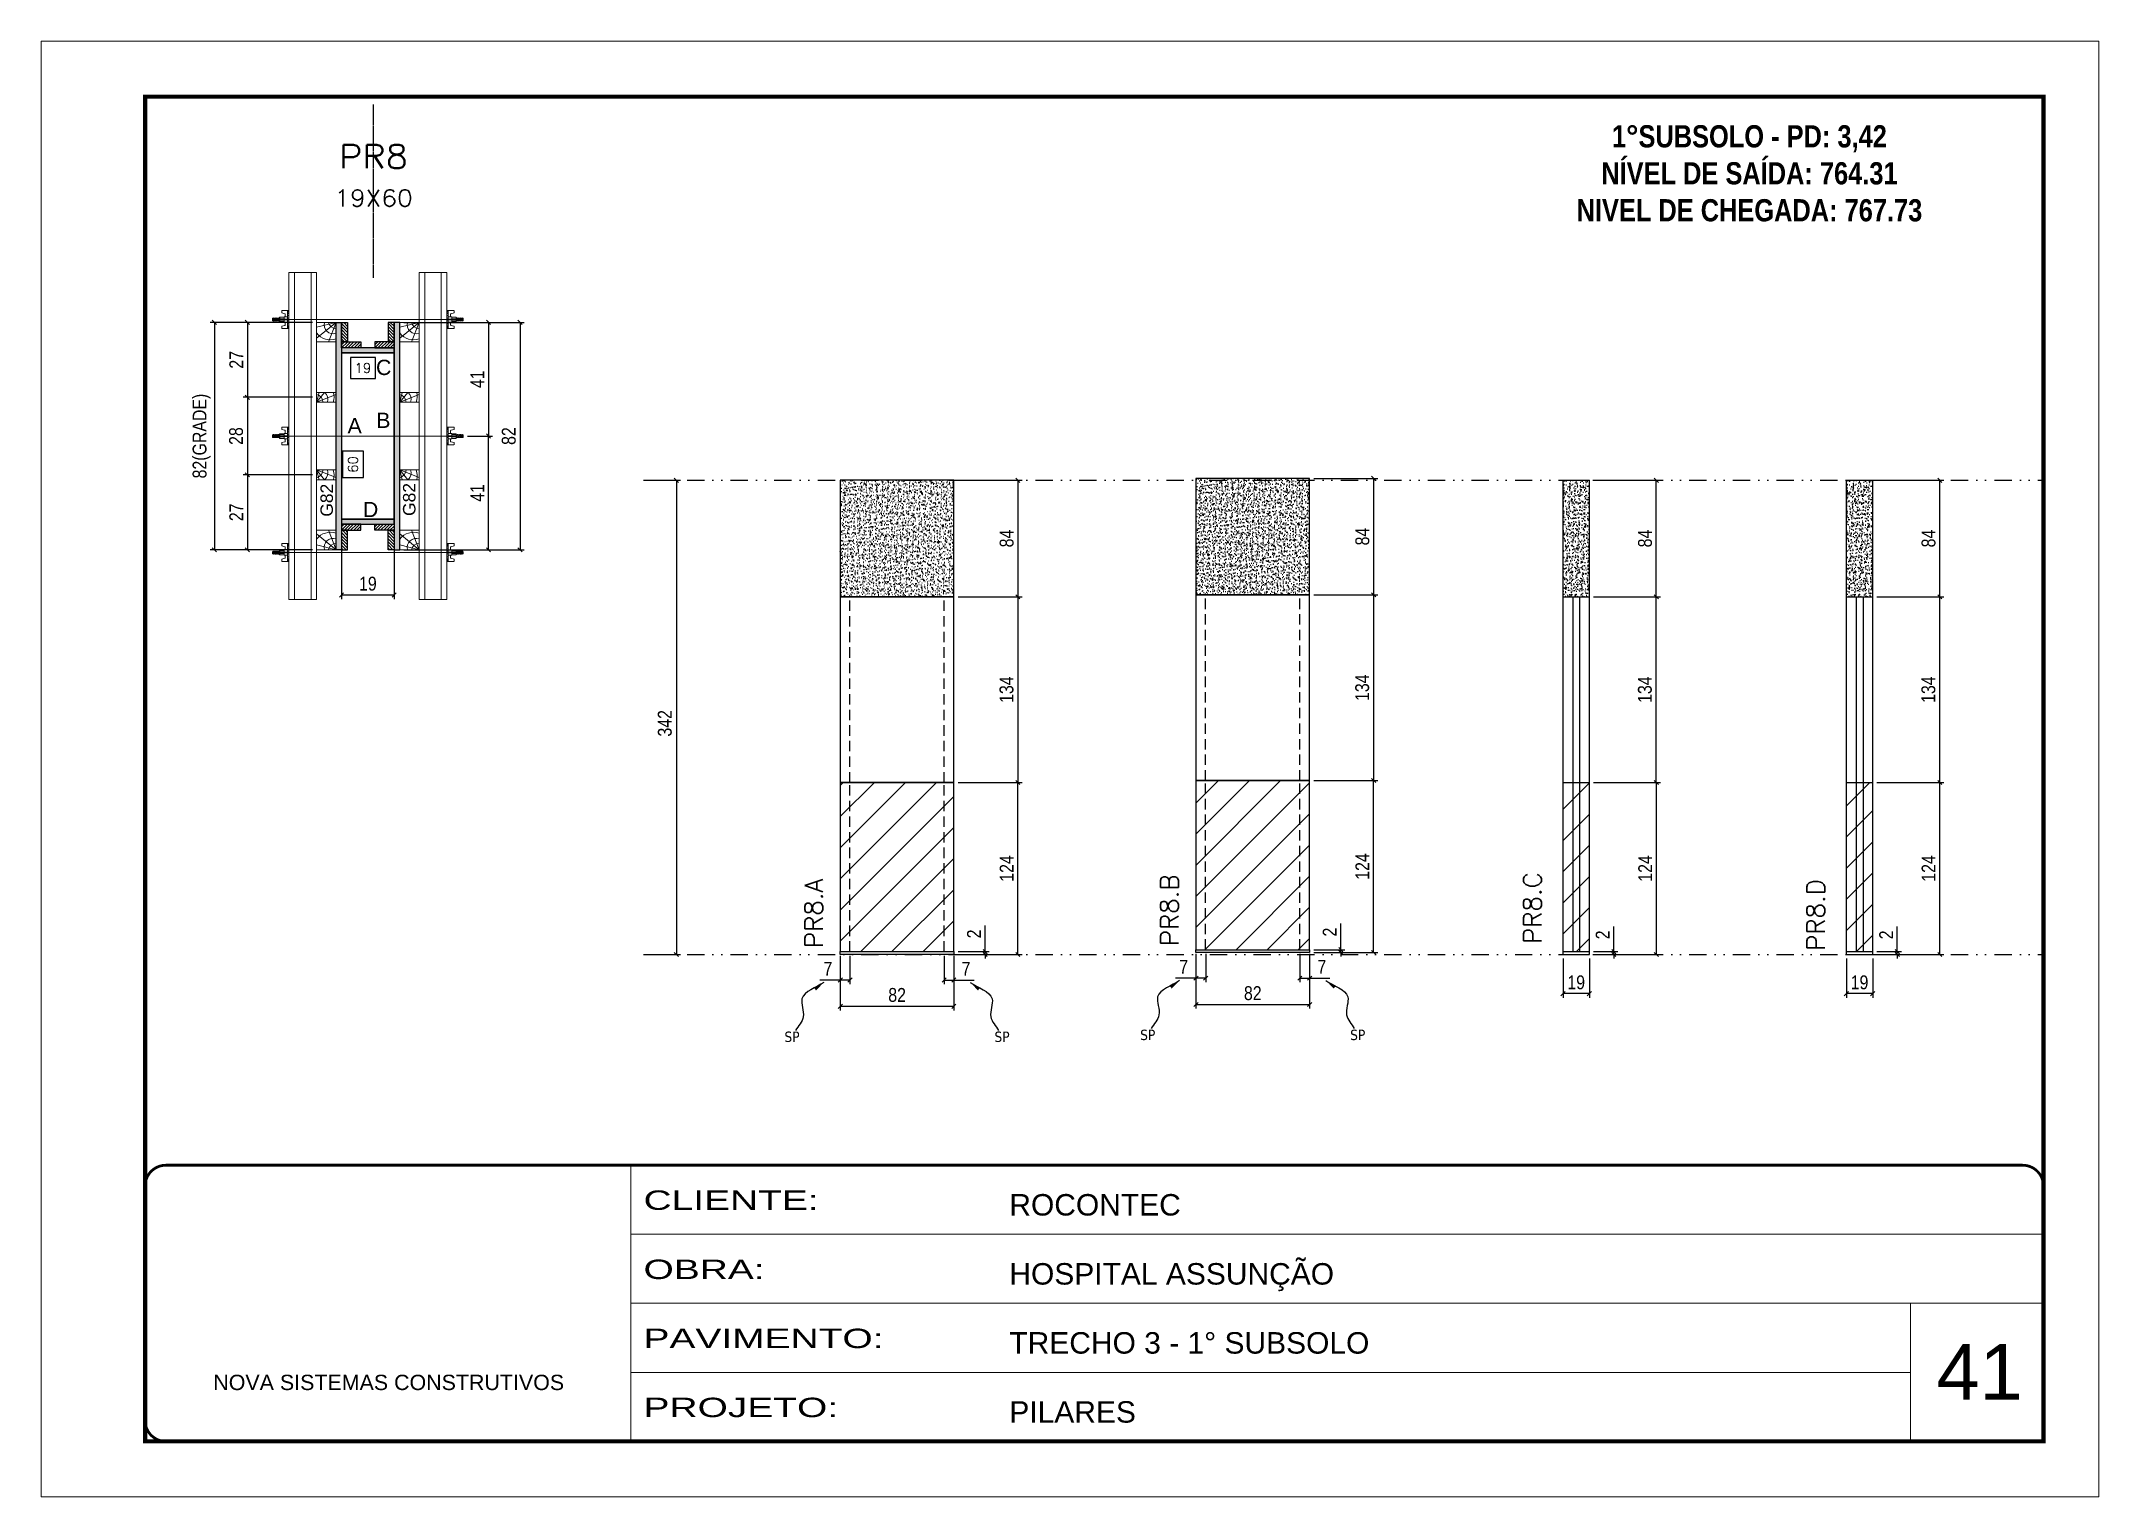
# Model space of a CAD drawing. Extents: x 2102 to 8383, y -13264 to 2718.
# Drawn here: x 2102 to 3587, y -9818 to -8768 of the extents above; entities that cross this region are included whole.
import ezdxf
from ezdxf.enums import TextEntityAlignment as Align

# ---------------------------------------------------------------- set-up
doc = ezdxf.new("R2010")
doc.units = 0
for name, pattern in [('CONTINUO', [0]), ('DASHED', [0.75, 0.5, -0.25]), ('DIVIDE2', [0.625, 0.25, -0.125, 0, -0.125, 0, -0.125]), ('HIDDEN', [0.375, 0.25, -0.125])]:
    doc.linetypes.add(name, pattern=pattern)
for name, color, linetype, lineweight in [('CARIMBO', 255, 'Continuous', 9), ('Folhas', 255, 'Continuous', 9), ('Hachura', 251, 'Continuous', 9), ('Madeira', 126, 'Continuous', 18), ('Perfil Metálico', 224, 'Continuous', 18), ('SARRAFO DE PRESSAO', 251, 'DASHED', 9), ('Texto Seção', 7, 'Continuous', 15)]:
    doc.layers.add(name, color=color, linetype=linetype, lineweight=lineweight)
for name, color, linetype in [('CHAPA', 1, 'Continuous'), ('COTA', 241, 'Continuous'), ('cotas', 4, 'Continuous'), ('MEIO_PONT', 93, 'Continuous'), ('NOMENCLATURA', 7, 'Continuous'), ('Nível', 160, 'Continuous'), ('Painéis', 200, 'Continuous'), ('SARR_2.2x7', 40, 'Continuous'), ('SARRAFO', 251, 'Continuous'), ('Sarrafo de Pressão', 42, 'HIDDEN'), ('texto', 7, 'Continuous'), ('Texto de Titulo', 7, 'Continuous'), ('Texto Qtd Sarr', 242, 'Continuous'), ('TEXTO_GERAL', 7, 'Continuous')]:
    doc.layers.add(name, color=color, linetype=linetype)
doc.styles.add('ARIAL', font='arial.ttf')
doc.styles.add('COTA TECNICA', font='techl___.ttf', dxfattribs={"height": 10})
doc.styles.add('COTA TECNICA 2X', font='techl___.ttf', dxfattribs={"height": 10})
doc.styles.add('COTA TECNICA-50', font='techl___.ttf', dxfattribs={"height": 10})
doc.styles.add('REGUA-120', font='ROMANS.shx', dxfattribs={"height": 15})
doc.styles.add('ROMANC', font='techb___.ttf', dxfattribs={"height": 2.5})
doc.styles.add('ROMANS', font='romans.shx')
doc.styles.add('SANSSERIF', font='sas_____.pfb')
doc.styles.get("Standard").update_dxf_attribs({"font": 'arial.ttf'})
doc.styles.add('Tecnologia', font='')
doc.styles.get('Tecnologia').set_extended_font_data('Forgotten Futurist')
doc.dimstyles.new('COTA PAINEL-50', dxfattribs={"dimtxt": 10, "dimasz": 3, "dimexe": 3, "dimexo": 3, "dimgap": 3, "dimtad": 1, "dimdec": 1, "dimzin": 12, "dimdsep": 46, "dimtxsty": 'COTA TECNICA-50', "dimblk1": 'OBLIQUE', "dimblk2": 'OBLIQUE', "dimsah": 1, "dimcen": 0.9, "dimclrd": 4, "dimclre": 4, "dimclrt": 240, "dimadec": 1, "dimazin": 3, "dimtfac": 1, "dimtdec": 1, "dimtmove": 0, "dimatfit": 3, "dimfxl": 1, "dimtolj": 1, "dimtzin": 12, "dimarcsym": 0})
doc.dimstyles.new('PAINEL', dxfattribs={"dimtxt": 10, "dimasz": 3, "dimexe": 3, "dimexo": 3, "dimgap": 3, "dimtad": 1, "dimdec": 1, "dimzin": 12, "dimdsep": 46, "dimtxsty": 'COTA TECNICA', "dimblk1": 'OBLIQUE', "dimblk2": 'OBLIQUE', "dimsah": 1, "dimcen": 0.9, "dimclrd": 4, "dimclre": 4, "dimclrt": 240, "dimadec": 1, "dimazin": 3, "dimtfac": 1, "dimtdec": 1, "dimtmove": 0, "dimatfit": 3, "dimfxl": 1, "dimtolj": 1, "dimtzin": 12, "dimarcsym": 0})
doc.dimstyles.new('SECAO PILAR', dxfattribs={"dimtxt": 10, "dimasz": 3, "dimexe": 3, "dimexo": 3, "dimgap": 3, "dimtad": 1, "dimdec": 1, "dimlfac": 0.5, "dimzin": 12, "dimdsep": 46, "dimtxsty": 'COTA TECNICA 2X', "dimblk1": 'OBLIQUE', "dimblk2": 'OBLIQUE', "dimsah": 1, "dimcen": 0.9, "dimclrd": 256, "dimclre": 256, "dimclrt": 256, "dimadec": 1, "dimazin": 3, "dimtfac": 1, "dimtdec": 1, "dimtmove": 0, "dimatfit": 3, "dimfxl": 1, "dimtolj": 1, "dimtzin": 12, "dimarcsym": 0})
doc.dimstyles.new('SECÇÃO 2', dxfattribs={"dimtxt": 7, "dimasz": 6, "dimexe": 0.18, "dimexo": 2, "dimgap": -4, "dimtad": 3, "dimdec": 1, "dimlfac": 0.5, "dimzin": 12, "dimdsep": 46, "dimtxsty": 'ROMANS', "dimblk": 'ARCHTICK', "dimcen": 0.09, "dimse1": 1, "dimse2": 1, "dimsd1": 1, "dimsd2": 1, "dimclrd": 180, "dimclre": 5, "dimclrt": 1, "dimadec": 0, "dimazin": 3, "dimtfac": 1, "dimtdec": 1, "dimtofl": 0, "dimtmove": 0, "dimatfit": 3, "dimldrblk": 'ARCHTICK', "dimfxl": 1, "dimtolj": 1, "dimtzin": 0, "dimarcsym": 0})
doc.dimstyles.get("Standard").update_dxf_attribs({"dimtxt": 0.18, "dimasz": 0.18, "dimexe": 0.18, "dimexo": 0.0625, "dimgap": 0.09, "dimtad": 0, "dimtih": 1, "dimtoh": 1, "dimdec": 4, "dimzin": 0, "dimdsep": 46, "dimtxsty": 'Standard', "dimcen": 0.09, "dimadec": 0, "dimazin": 0, "dimtfac": 1, "dimtdec": 4, "dimtofl": 0, "dimtmove": 0, "dimatfit": 3, "dimfxl": 1, "dimtolj": 1, "dimtzin": 0, "dimarcsym": 0})
pattern_1 = [(135, (-20572.3286, 367.9815), (-1.12253202, -1.12253202), [])]
pattern_2 = [(135, (-20572.3286, 152.9815), (-1.12253202, -1.12253202), [])]
pattern_3 = [(45, (-128503.716, -32522.603), (-11.2253202, 11.2253202), [])]

msp = doc.modelspace()

# ---------------------------------------------------------------- texts
at = {"layer": 'CARIMBO', "style": 'ARIAL'}
msp.add_text('41', height=40, dxfattribs=at).set_placement((3470.14, -9748))
at = {"layer": 'NOMENCLATURA', "color": 2, "insert": (3335.11, -8802.09), "char_height": 16, "attachment_point": 2, "style": 'ROMANC'}
msp.add_mtext_dynamic_manual_height_columns('\\P1°SUBSOLO - PD: 3,42\\PNÍVEL DE SAÍDA: 764.31\\PNIVEL DE CHEGADA: 767.73', width=300.2766, gutter_width=1, heights=[0], dxfattribs=at)
at = {"layer": 'texto', "color": 0, "char_height": 7.5, "attachment_point": 5}
for insert in [(2644.17, -9486.36), (2795.73, -9486.36), (2900.89, -9485), (3052.44, -9485)]:
    msp.add_mtext('{\\fTahoma|b0|i0|c0|p34;\\C4;SP}', dxfattribs=dict(at, insert=insert))
at = {"layer": 'Texto Seção', "style": 'REGUA-120'}
for s, p in [('PR8.C', (3184.95, -9419.39)), ('PR8.A', (2666.33, -9422.35)), ('PR8.B', (2923.05, -9420.99)), ('PR8.D', (3389.49, -9424.34))]:
    msp.add_text(s, height=13, rotation=90, dxfattribs=at).set_placement(p)
at = {"layer": 'TEXTO_GERAL', "style": 'ARIAL'}
for s, p in [('C', (2349.5, -9003.47)), ('A', (2328.54, -9045.52)), ('B', (2349.25, -9041.61)), ('D', (2340.04, -9105.97))]:
    msp.add_text(s, height=11, dxfattribs=at).set_placement(p, align=Align.MIDDLE_CENTER)
at = {"layer": 'TEXTO_GERAL', "color": 0, "linetype": 'Continuous', "style": 'SANSSERIF'}
for p in [(2308.35, -9111.16), (2367.91, -9110.62)]:
    msp.add_text('G82', height=9, rotation=90, dxfattribs=at).set_placement(p, align=Align.MIDDLE_LEFT)

# ---------------------------------------------------------------- blocks, each defined once
blk = doc.blocks.new('9999999999')
at = {"color": 30, "linetype": 'CONTINUO'}
for p, q in [((98564.6, 34230.2), (98564.6, 34429.4)), ((98564.6, 34379.6), (99584, 34379.6)), ((98564.6, 34329.8), (99488, 34329.8)), ((99584, 34329.8), (99488, 34329.8)), ((99488, 34329.8), (99488, 34230.2)), ((98564.6, 34280), (99488, 34280))]:
    blk.add_line(p, q, dxfattribs=at)
at = {"color": 30, "linetype": 'CONTINUO', "const_width": 2}
blk.add_lwpolyline([(99584, 34230.2), (99584, 34414.4, 0.414214), (99569, 34429.4), (98229, 34429.4, 0.414214), (98214, 34414.4), (98214, 34245.2, 0.414214), (98229, 34230.2), (99584, 34230.2)], format="xyb", dxfattribs=at)
at = {"layer": 'Folhas'}
blk.add_lwpolyline([(98139, 34190.2), (99624, 34190.2), (99624, 35240.2), (98139, 35240.2)], close=True, dxfattribs=at)
at = {"layer": 'Folhas', "color": 30, "const_width": 3}
blk.add_lwpolyline([(98214, 34230.2), (99584, 34230.2), (99584, 35200.2), (98214, 35200.2)], close=True, dxfattribs=at)
at = {"color": 7, "linetype": 'Continuous', "ltscale": 5, "style": 'ARIAL'}
for s, height, p in [('ROCONTEC', 15.48, (98837.7, 34393.1)), ('HOSPITAL ASSUNÇÃO', 15.483, (98837.7, 34343.3)), ('TRECHO 3 - 1° SUBSOLO', 15.483, (98837.7, 34293.5)), ('NOVA SISTEMAS CONSTRUTIVOS', 11.059, (98263.2, 34267.2)), ('PILARES', 15.48, (98837.7, 34243.7))]:
    blk.add_text(s, height=height, dxfattribs=at).set_placement(p)
at = {"layer": 'Folhas', "color": 7, "style": 'Tecnologia', "width": 1.5}
for s, p in [('CLIENTE:', (98573.7, 34397.2)), ('OBRA:', (98573.7, 34347.3)), ('PAVIMENTO:', (98573.7, 34297.5)), ('PROJETO:', (98573.7, 34247.7))]:
    blk.add_text(s, height=14, dxfattribs=at).set_placement(p)
blk = doc.blocks.new('*D740')
at = {"layer": 'COTA', "color": 180, "lineweight": -2, "transparency": 16777216}
for p, q in [((2334.8, -9064), (2319.8, -9064)), ((2319.8, -9064), (2319.8, -9083)), ((2334.8, -9083), (2334.8, -9064)), ((2319.8, -9083), (2334.8, -9083))]:
    blk.add_line(p, q, dxfattribs=at)
at = {"layer": 'Defpoints', "color": 0, "transparency": 16777216}
for p in [(2319.1, -8993), (2319.1, -9113), (2338.8, -9113)]:
    blk.add_point(p, dxfattribs=at)
at = {"layer": 'COTA', "color": 1, "transparency": 16777216, "insert": (2327.3, -9073.5), "char_height": 7, "attachment_point": 5, "rotation": 90, "style": 'ROMANS'}
blk.add_mtext('\\A1;60', dxfattribs=at)
blk = doc.blocks.new('_ArchTick')
at = {"color": 0, "linetype": 'ByBlock', "const_width": 0.15}
blk.add_lwpolyline([(-0.5, -0.5), (0.5, 0.5)], dxfattribs=at)
blk = doc.blocks.new('_Oblique')
at = {"color": 0, "linetype": 'ByBlock', "lineweight": -2}
blk.add_line((-0.5, -0.5), (0.5, 0.5), dxfattribs=at)
blk = doc.blocks.new('*D741')
at = {"layer": 'COTA', "lineweight": -2, "transparency": 16777216}
for p, q in [((2364.1, -8971), (2450.9, -8971)), ((2447.9, -8971), (2447.9, -9135)), ((2364.1, -9135), (2450.9, -9135))]:
    blk.add_line(p, q, dxfattribs=at)
at = {"layer": 'Defpoints', "color": 0, "transparency": 16777216}
for p in [(2361.1, -8971), (2361.1, -9135), (2447.9, -9135)]:
    blk.add_point(p, dxfattribs=at)
at = {"layer": 'COTA', "lineweight": -2, "transparency": 16777216, "xscale": 3, "yscale": 3, "zscale": 3}
for p, rotation in [((2447.9, -8971), 90), ((2447.9, -9135), 270)]:
    blk.add_blockref('_Oblique', p, dxfattribs=dict(at, rotation=rotation))
at = {"layer": 'COTA', "transparency": 16777216, "insert": (2439.8, -9053), "char_height": 10, "attachment_point": 5, "rotation": 90, "style": 'COTA TECNICA 2X'}
blk.add_mtext('\\A1;82', dxfattribs=at)
blk = doc.blocks.new('*D742')
at = {"layer": 'COTA', "lineweight": -2, "transparency": 16777216}
for p, q in [((2398.1, -8971), (2428.1, -8971)), ((2425.1, -8971), (2425.1, -9053)), ((2409.9, -9053), (2428.1, -9053))]:
    blk.add_line(p, q, dxfattribs=at)
at = {"layer": 'Defpoints', "color": 0, "transparency": 16777216}
for p in [(2395.1, -8971), (2406.9, -9053), (2425.1, -9053)]:
    blk.add_point(p, dxfattribs=at)
at = {"layer": 'COTA', "lineweight": -2, "transparency": 16777216, "xscale": 3, "yscale": 3, "zscale": 3}
for p, rotation in [((2425.1, -8971), 90), ((2425.1, -9053), 270)]:
    blk.add_blockref('_Oblique', p, dxfattribs=dict(at, rotation=rotation))
at = {"layer": 'COTA', "transparency": 16777216, "insert": (2417, -9012), "char_height": 10, "attachment_point": 5, "rotation": 90, "style": 'COTA TECNICA 2X'}
blk.add_mtext('\\A1;41', dxfattribs=at)
blk = doc.blocks.new('*D743')
at = {"layer": 'COTA', "lineweight": -2, "transparency": 16777216}
for p, q in [((2409.9, -9053), (2428.1, -9053)), ((2425.1, -9135), (2425.1, -9053)), ((2398.1, -9135), (2428.1, -9135))]:
    blk.add_line(p, q, dxfattribs=at)
at = {"layer": 'Defpoints', "color": 0, "transparency": 16777216}
for p in [(2406.9, -9053), (2425.1, -9053), (2395.1, -9135)]:
    blk.add_point(p, dxfattribs=at)
at = {"layer": 'COTA', "lineweight": -2, "transparency": 16777216, "xscale": 3, "yscale": 3, "zscale": 3}
for p, rotation in [((2425.1, -9053), 90), ((2425.1, -9135), 270)]:
    blk.add_blockref('_Oblique', p, dxfattribs=dict(at, rotation=rotation))
at = {"layer": 'COTA', "transparency": 16777216, "insert": (2417, -9094), "char_height": 10, "attachment_point": 5, "rotation": 90, "style": 'COTA TECNICA 2X'}
blk.add_mtext('\\A1;41', dxfattribs=at)
blk = doc.blocks.new('*D744')
at = {"layer": 'COTA', "color": 180, "lineweight": -2, "transparency": 16777216}
for p, q in [((2343.5, -8996.4), (2325.5, -8996.4)), ((2325.5, -8996.4), (2325.5, -9011.4)), ((2343.5, -9011.4), (2343.5, -8996.4)), ((2325.5, -9011.4), (2343.5, -9011.4))]:
    blk.add_line(p, q, dxfattribs=at)
at = {"layer": 'Defpoints', "color": 0, "transparency": 16777216}
for p in [(2319.1, -8993), (2357.1, -8993), (2357.1, -9015.4)]:
    blk.add_point(p, dxfattribs=at)
at = {"layer": 'COTA', "color": 1, "transparency": 16777216, "insert": (2334.5, -9003.9), "char_height": 7, "attachment_point": 5, "style": 'ROMANS'}
blk.add_mtext('\\A1;19', dxfattribs=at)
blk = doc.blocks.new('titulo1')
at = {"layer": 'Defpoints', "color": 252, "linetype": 'HIDDEN', "ltscale": 2}
blk.add_line((0, 0), (0, 125), dxfattribs=at)
at = {"layer": 'Defpoints', "style": 'ROMANS', "oblique": 15}
blk.add_attdef('FOLHA', text='', height=10, dxfattribs=at).set_placement((0, 15.6), align=Align.MIDDLE_CENTER)
at = {"layer": 'Texto Qtd Sarr', "color": 3, "style": 'ROMANS', "oblique": 15}
for tag, height, p in [('TITULO', 17, (0, 71.4)), ('SEÇÃO', 12, (0, 41.5))]:
    blk.add_attdef(tag, text='', height=height, dxfattribs=at).set_placement(p, align=Align.MIDDLE_CENTER)
blk = doc.blocks.new('PONTALETE')
at = {"layer": 'Madeira'}
for q in [(2.71, 7), (7, 5.76), (7, 1.74)]:
    blk.add_line((0, 0), q, dxfattribs=at)
blk.add_lwpolyline([(0, 0), (7, 0), (7, 7), (0, 7)], close=True, dxfattribs=at)
for centre, radius, start, end in [((2.04, 0.06), 6.23, 37.28179, 109.09128), ((1.09, 0.9), 3.19, 343.60304, 109.98471), ((-0.21, -0.78), 3.09, 14.63219, 86.0383)]:
    blk.add_arc(centre, radius, start, end, dxfattribs=at)
blk = doc.blocks.new('*D745')
at = {"layer": 'COTA', "lineweight": -2, "transparency": 16777216}
for p, q in [((2298.1, -8971), (2224.3, -8971)), ((2227.3, -8971), (2227.3, -9135)), ((2298.1, -9135), (2224.3, -9135))]:
    blk.add_line(p, q, dxfattribs=at)
at = {"layer": 'Defpoints', "color": 0, "transparency": 16777216}
for p in [(2301.1, -8971), (2227.3, -9135), (2301.1, -9135)]:
    blk.add_point(p, dxfattribs=at)
at = {"layer": 'COTA', "lineweight": -2, "transparency": 16777216, "xscale": 3, "yscale": 3, "zscale": 3}
for p, rotation in [((2227.3, -8971), 90), ((2227.3, -9135), 270)]:
    blk.add_blockref('_Oblique', p, dxfattribs=dict(at, rotation=rotation))
at = {"layer": 'COTA', "transparency": 16777216, "insert": (2218.1, -9053), "char_height": 10, "attachment_point": 5, "rotation": 90, "style": 'COTA TECNICA 2X'}
blk.add_mtext('\\A1;82(GRADE)', dxfattribs=at)
blk = doc.blocks.new('MEIO PONTALETE')
at = {"layer": 'Madeira'}
for q in [(2.71, 7), (3.5, 2.88), (3.5, 0.87)]:
    blk.add_line((0, 0), q, dxfattribs=at)
blk.add_lwpolyline([(0, 0), (3.5, 0), (3.5, 7), (0, 7)], close=True, dxfattribs=at)
for centre, radius, start, end in [((2.04, 0.06), 6.23, 76.44987, 109.09128), ((1.09, 0.9), 3.19, 40.90626, 109.98471), ((-0.21, -0.78), 3.09, 14.63219, 86.0383)]:
    blk.add_arc(centre, radius, start, end, dxfattribs=at)
blk = doc.blocks.new('*D746')
at = {"layer": 'COTA', "lineweight": -2, "transparency": 16777216}
for p, q in [((2298.1, -9081), (2248.1, -9081)), ((2251.1, -9081), (2251.1, -9135)), ((2298.1, -9135), (2248.1, -9135))]:
    blk.add_line(p, q, dxfattribs=at)
at = {"layer": 'Defpoints', "color": 0, "transparency": 16777216}
for p in [(2301.1, -9081), (2251.1, -9135), (2301.1, -9135)]:
    blk.add_point(p, dxfattribs=at)
at = {"layer": 'COTA', "lineweight": -2, "transparency": 16777216, "xscale": 3, "yscale": 3, "zscale": 3}
for p, rotation in [((2251.1, -9081), 90), ((2251.1, -9135), 270)]:
    blk.add_blockref('_Oblique', p, dxfattribs=dict(at, rotation=rotation))
at = {"layer": 'COTA', "transparency": 16777216, "insert": (2243.1, -9108), "char_height": 10, "attachment_point": 5, "rotation": 90, "style": 'COTA TECNICA 2X'}
blk.add_mtext('\\A1;27', dxfattribs=at)
blk = doc.blocks.new('C')
at = {"layer": 'Hachura', "color": 0}
for p, q in [((0, 3.22), (0, -3.22)), ((0.45, 3.22), (0, 3.22)), ((0.46, 3.16), (0, 3.16)), ((0.46, 3.05), (0, 3.05)), ((0.46, 2.88), (0, 2.88)), ((0, 2.75), (0, -1.16)), ((0.46, 2.65), (0, 2.65)), ((0.46, 2.23), (0, 2.23)), ((0.46, 1.51), (0, 1.51)), ((0.39, 0.49), (0.17, 0.49)), ((0.45, -3.23), (0.45, 3.22)), ((0.45, 3.22), (2.58, 3.22)), ((1.74, 0.97), (0.45, 0.97)), ((1.45, 0.1), (0.45, 0.1)), ((1.35, 1.94), (1.35, 0.96)), ((2.58, 2.39), (1.47, 2.09)), ((1.74, -0.97), (1.74, 0.97)), ((1.74, 0.97), (1.74, 0.84)), ((1.74, 0.97), (1.74, 0.84)), ((1.74, 0.84), (3.35, 0.84)), ((3.35, 0.45), (1.74, 0.45)), ((2.58, 3.22), (2.58, 2.39)), ((3.32, 0.84), (3.32, -0.84)), ((3.35, 0.84), (3.35, -0.84)), ((3.68, 0.45), (3.35, 0.45)), ((3.84, -0.52), (3.35, 0.45)), ((3.35, 0.06), (3.67, -0.57)), ((3.68, 0.45), (4.16, -0.52)), ((3.72, 0.5), (4.25, -0.57)), ((4.37, -0.55), (3.83, 0.53)), ((4.15, 0.45), (3.93, 0.45)), ((4.42, -0.52), (3.93, 0.45)), ((4.15, 0.45), (4.26, 0.45)), ((4.26, 0.45), (4.74, -0.52)), ((4.3, 0.5), (4.83, -0.57)), ((4.95, -0.55), (4.41, 0.53)), ((4.51, 0.45), (4.84, 0.45)), ((5, -0.52), (4.51, 0.45)), ((4.84, 0.45), (5.32, -0.52)), ((4.88, 0.5), (5.41, -0.57)), ((5.53, -0.55), (4.99, 0.53)), ((5.58, -0.52), (5.09, 0.45)), ((5.42, 0.45), (5.09, 0.45)), ((5.58, -0.52), (5.09, 0.45)), ((5.42, 0.45), (5.74, -0.19)), ((5.46, 0.5), (5.74, -0.07)), ((5.74, 0.19), (5.57, 0.53)), ((5.74, 0.32), (5.68, 0.45)), ((5.68, 0.45), (5.74, 0.45)), ((5.74, 0.45), (5.9, 0.29)), ((5.74, 0.45), (5.74, -0.52)), ((5.9, -0.36), (5.9, 0.29)), ((0.45, 0), (0, 0)), ((0.46, -1.52), (0, -1.52)), ((0.46, -2.23), (0, -2.23)), ((0.46, -2.65), (0, -2.65)), ((0.46, -2.88), (0, -2.88)), ((0.46, -3.05), (0, -3.05)), ((0.46, -3.16), (0, -3.16)), ((0, -3.22), (2.57, -3.22)), ((0.08, -0.48), (0.29, -0.48)), ((0.29, -0.48), (0.4, -0.48)), ((0.45, 0), (0.45, -0.97)), ((0.45, -0.16), (1.45, -0.16)), ((0.45, -0.65), (0.45, -0.32)), ((0.45, -3.23), (0.45, -0.65)), ((0.45, -0.97), (1.74, -0.97)), ((1.35, -1.94), (1.35, -0.97)), ((2.58, -2.39), (1.47, -2.1)), ((3.35, -0.32), (1.74, -0.32)), ((3.35, -0.84), (1.74, -0.84)), ((2.58, -3.23), (2.58, -2.39)), ((3.35, -0.07), (3.58, -0.52)), ((3.35, -0.52), (3.58, -0.52)), ((3.84, -0.52), (4.16, -0.52)), ((4.42, -0.52), (4.74, -0.52)), ((4.63, -0.52), (4.74, -0.52)), ((5, -0.52), (5.32, -0.52)), ((5.58, -0.52), (5.74, -0.52)), ((5.74, -0.52), (5.9, -0.36)), ((5.74, -0.52), (5.74, -0.52))]:
    blk.add_line(p, q, dxfattribs=at)
for centre, radius, start, end in [((1.52, 1.94), 0.161, 104.74356, 180), ((1.44, -0.03), 0.129, 272.69497, 87.30503), ((3.81, 0.39), 0.143, 25.56881, 154.43119), ((4.39, 0.39), 0.143, 25.56881, 154.43119), ((4.97, 0.39), 0.143, 25.56881, 154.43119), ((5.55, 0.39), 0.143, 25.56881, 154.43119), ((0.17, -0.37), 0.174, 221.74404, 317.85924), ((1.52, -1.94), 0.161, 180, 255.25644), ((3.71, -0.4), 0.174, 222.14076, 318.25596), ((4.29, -0.4), 0.174, 222.14076, 318.25596), ((4.87, -0.4), 0.174, 222.14076, 318.25596), ((5.45, -0.4), 0.174, 222.14076, 318.25596), ((5.61, -0.4), 0.174, 317.85924, 318.25596)]:
    blk.add_arc(centre, radius, start, end, dxfattribs=at)
blk = doc.blocks.new('*D747')
at = {"layer": 'COTA', "lineweight": -2, "transparency": 16777216}
for p, q in [((2298.1, -8971), (2248.1, -8971)), ((2251.1, -8971), (2251.1, -9025)), ((2298.1, -9025), (2248.1, -9025))]:
    blk.add_line(p, q, dxfattribs=at)
at = {"layer": 'Defpoints', "color": 0, "transparency": 16777216}
for p in [(2301.1, -8971), (2251.1, -9025), (2301.1, -9025)]:
    blk.add_point(p, dxfattribs=at)
at = {"layer": 'COTA', "lineweight": -2, "transparency": 16777216, "xscale": 3, "yscale": 3, "zscale": 3}
for p, rotation in [((2251.1, -8971), 90), ((2251.1, -9025), 270)]:
    blk.add_blockref('_Oblique', p, dxfattribs=dict(at, rotation=rotation))
at = {"layer": 'COTA', "transparency": 16777216, "insert": (2243.1, -8998), "char_height": 10, "attachment_point": 5, "rotation": 90, "style": 'COTA TECNICA 2X'}
blk.add_mtext('\\A1;27', dxfattribs=at)
blk = doc.blocks.new('*D748')
at = {"layer": 'COTA', "lineweight": -2, "transparency": 16777216}
for p, q in [((2298.1, -9025), (2248.1, -9025)), ((2251.1, -9025), (2251.1, -9081)), ((2298.1, -9081), (2248.1, -9081))]:
    blk.add_line(p, q, dxfattribs=at)
at = {"layer": 'Defpoints', "color": 0, "transparency": 16777216}
for p in [(2301.1, -9025), (2251.1, -9081), (2301.1, -9081)]:
    blk.add_point(p, dxfattribs=at)
at = {"layer": 'COTA', "lineweight": -2, "transparency": 16777216, "xscale": 3, "yscale": 3, "zscale": 3}
for p, rotation in [((2251.1, -9025), 90), ((2251.1, -9081), 270)]:
    blk.add_blockref('_Oblique', p, dxfattribs=dict(at, rotation=rotation))
at = {"layer": 'COTA', "transparency": 16777216, "insert": (2243, -9053), "char_height": 10, "attachment_point": 5, "rotation": 90, "style": 'COTA TECNICA 2X'}
blk.add_mtext('\\A1;28', dxfattribs=at)
blk = doc.blocks.new('*D1388')
at = {"layer": 'COTA', "lineweight": -2, "transparency": 16777216}
for p, q in [((2319.1, -9119.6), (2319.1, -9170.6)), ((2357.1, -9119.6), (2357.1, -9170.6)), ((2319.1, -9167.6), (2357.1, -9167.6))]:
    blk.add_line(p, q, dxfattribs=at)
at = {"layer": 'Defpoints', "color": 0, "transparency": 16777216}
for p in [(2319.1, -9116.6), (2357.1, -9116.6), (2357.1, -9167.6)]:
    blk.add_point(p, dxfattribs=at)
at = {"layer": 'COTA', "lineweight": -2, "transparency": 16777216, "xscale": 3, "yscale": 3, "zscale": 3, "rotation": 180}
blk.add_blockref('_Oblique', (2319.1, -9167.6), dxfattribs=at)
at = {"layer": 'COTA', "lineweight": -2, "transparency": 16777216, "xscale": 3, "yscale": 3, "zscale": 3}
blk.add_blockref('_Oblique', (2357.1, -9167.6), dxfattribs=at)
at = {"layer": 'COTA', "transparency": 16777216, "insert": (2338.1, -9159.5), "char_height": 10, "attachment_point": 5, "style": 'COTA TECNICA 2X'}
blk.add_mtext('\\A1;19', dxfattribs=at)
blk = doc.blocks.new('*D1389')
at = {"layer": 'cotas', "color": 4, "linetype": 'ByBlock', "lineweight": -2, "transparency": 16777216}
for p, q in [((2539.9, -9084.9), (2563.7, -9084.9)), ((2560.7, -9084.9), (2560.7, -9426.9)), ((2539.9, -9426.9), (2563.7, -9426.9))]:
    blk.add_line(p, q, dxfattribs=at)
at = {"layer": 'Defpoints', "color": 0, "linetype": 'ByBlock', "transparency": 16777216}
for p in [(2536.9, -9084.9), (2536.9, -9426.9), (2560.7, -9426.9)]:
    blk.add_point(p, dxfattribs=at)
at = {"layer": 'cotas', "color": 4, "linetype": 'ByBlock', "lineweight": -2, "transparency": 16777216, "xscale": 3, "yscale": 3, "zscale": 3}
for p, rotation in [((2560.7, -9084.9), 90), ((2560.7, -9426.9), 270)]:
    blk.add_blockref('_Oblique', p, dxfattribs=dict(at, rotation=rotation))
at = {"layer": 'cotas', "color": 240, "linetype": 'ByBlock', "transparency": 16777216, "insert": (2552.4, -9260.2), "char_height": 10, "attachment_point": 5, "rotation": 90, "style": 'COTA TECNICA'}
blk.add_mtext('\\A1;342', dxfattribs=at)
blk = doc.blocks.new('*D1390')
at = {"layer": 'COTA', "color": 4, "linetype": 'ByBlock', "lineweight": -2, "transparency": 16777216}
for p, q in [((3222.6, -9084.9), (3270.9, -9084.9)), ((3267.9, -9168.9), (3267.9, -9084.9)), ((3222.6, -9168.9), (3270.9, -9168.9))]:
    blk.add_line(p, q, dxfattribs=at)
at = {"layer": 'Defpoints', "color": 0, "linetype": 'ByBlock', "transparency": 16777216}
for p in [(3219.6, -9084.9), (3267.9, -9084.9), (3219.6, -9168.9)]:
    blk.add_point(p, dxfattribs=at)
at = {"layer": 'COTA', "color": 4, "linetype": 'ByBlock', "lineweight": -2, "transparency": 16777216, "xscale": 3, "yscale": 3, "zscale": 3}
for p, rotation in [((3267.9, -9084.9), 90), ((3267.9, -9168.9), 270)]:
    blk.add_blockref('_Oblique', p, dxfattribs=dict(at, rotation=rotation))
at = {"layer": 'COTA', "color": 240, "linetype": 'ByBlock', "transparency": 16777216, "insert": (3259.8, -9126.9), "char_height": 10, "attachment_point": 5, "rotation": 90, "style": 'COTA TECNICA'}
blk.add_mtext('\\A1;84', dxfattribs=at)
blk = doc.blocks.new('*D1391')
at = {"layer": 'COTA', "color": 4, "linetype": 'ByBlock', "lineweight": -2, "transparency": 16777216}
for p, q in [((3222.6, -9168.9), (3270.9, -9168.9)), ((3267.9, -9302.9), (3267.9, -9168.9)), ((3222.6, -9302.9), (3270.9, -9302.9))]:
    blk.add_line(p, q, dxfattribs=at)
at = {"layer": 'Defpoints', "color": 0, "linetype": 'ByBlock', "transparency": 16777216}
for p in [(3219.6, -9168.9), (3267.9, -9168.9), (3219.6, -9302.9)]:
    blk.add_point(p, dxfattribs=at)
at = {"layer": 'COTA', "color": 4, "linetype": 'ByBlock', "lineweight": -2, "transparency": 16777216, "xscale": 3, "yscale": 3, "zscale": 3}
for p, rotation in [((3267.9, -9168.9), 90), ((3267.9, -9302.9), 270)]:
    blk.add_blockref('_Oblique', p, dxfattribs=dict(at, rotation=rotation))
at = {"layer": 'COTA', "color": 240, "linetype": 'ByBlock', "transparency": 16777216, "insert": (3259.7, -9235.9), "char_height": 10, "attachment_point": 5, "rotation": 90, "style": 'COTA TECNICA'}
blk.add_mtext('\\A1;134', dxfattribs=at)
blk = doc.blocks.new('*D1392')
at = {"layer": 'COTA', "color": 4, "linetype": 'ByBlock', "lineweight": -2, "transparency": 16777216}
for p, q in [((3200.6, -9429.9), (3200.6, -9458.2)), ((3219.6, -9429.9), (3219.6, -9458.2)), ((3219.6, -9455.2), (3200.6, -9455.2))]:
    blk.add_line(p, q, dxfattribs=at)
at = {"layer": 'Defpoints', "color": 0, "linetype": 'ByBlock', "transparency": 16777216}
for p in [(3200.6, -9426.9), (3219.6, -9426.9), (3200.6, -9455.2)]:
    blk.add_point(p, dxfattribs=at)
at = {"layer": 'COTA', "color": 4, "linetype": 'ByBlock', "lineweight": -2, "transparency": 16777216, "xscale": 3, "yscale": 3, "zscale": 3, "rotation": 180}
blk.add_blockref('_Oblique', (3200.6, -9455.2), dxfattribs=at)
at = {"layer": 'COTA', "color": 4, "linetype": 'ByBlock', "lineweight": -2, "transparency": 16777216, "xscale": 3, "yscale": 3, "zscale": 3}
blk.add_blockref('_Oblique', (3219.6, -9455.2), dxfattribs=at)
at = {"layer": 'COTA', "color": 240, "linetype": 'ByBlock', "transparency": 16777216, "insert": (3210.1, -9447.1), "char_height": 10, "attachment_point": 5, "style": 'COTA TECNICA'}
blk.add_mtext('\\A1;19', dxfattribs=at)
blk = doc.blocks.new('*D749')
at = {"layer": 'COTA', "color": 4, "lineweight": -2, "transparency": 16777216}
for p, q in [((2679, -9427.9), (2679, -9467.3)), ((2761, -9427.9), (2761, -9467.3)), ((2679, -9464.3), (2761, -9464.3))]:
    blk.add_line(p, q, dxfattribs=at)
at = {"layer": 'Defpoints', "color": 0, "transparency": 16777216}
for p in [(2679, -9424.9), (2761, -9424.9), (2761, -9464.3)]:
    blk.add_point(p, dxfattribs=at)
at = {"layer": 'COTA', "color": 4, "lineweight": -2, "transparency": 16777216, "xscale": 3, "yscale": 3, "zscale": 3, "rotation": 180}
blk.add_blockref('_Oblique', (2679, -9464.3), dxfattribs=at)
at = {"layer": 'COTA', "color": 4, "lineweight": -2, "transparency": 16777216, "xscale": 3, "yscale": 3, "zscale": 3}
blk.add_blockref('_Oblique', (2761, -9464.3), dxfattribs=at)
at = {"layer": 'COTA', "color": 240, "transparency": 16777216, "insert": (2720, -9456.2), "char_height": 10, "attachment_point": 5, "style": 'COTA TECNICA'}
blk.add_mtext('\\A1;82', dxfattribs=at)
blk = doc.blocks.new('*D750')
at = {"layer": 'COTA', "color": 4, "lineweight": -2, "transparency": 16777216}
for p, q in [((2686, -9427.9), (2686, -9448.4)), ((2679, -9429.9), (2679, -9448.4)), ((2679, -9445.4), (2664.2, -9445.4)), ((2686, -9445.4), (2679, -9445.4))]:
    blk.add_line(p, q, dxfattribs=at)
at = {"layer": 'Defpoints', "color": 0, "transparency": 16777216}
for p in [(2679, -9426.9), (2686, -9424.9), (2679, -9445.4)]:
    blk.add_point(p, dxfattribs=at)
at = {"layer": 'COTA', "color": 4, "lineweight": -2, "transparency": 16777216, "xscale": 3, "yscale": 3, "zscale": 3, "rotation": 180}
blk.add_blockref('_Oblique', (2679, -9445.4), dxfattribs=at)
at = {"layer": 'COTA', "color": 4, "lineweight": -2, "transparency": 16777216, "xscale": 3, "yscale": 3, "zscale": 3}
blk.add_blockref('_Oblique', (2686, -9445.4), dxfattribs=at)
at = {"layer": 'COTA', "color": 240, "transparency": 16777216, "insert": (2670.1, -9437.3), "char_height": 10, "attachment_point": 5, "style": 'COTA TECNICA-50'}
blk.add_mtext('\\A1;7', dxfattribs=at)
blk = doc.blocks.new('*D751')
at = {"layer": 'COTA', "color": 4, "lineweight": -2, "transparency": 16777216}
for p, q in [((2754, -9427.9), (2754, -9448.4)), ((2761, -9429.9), (2761, -9448.4)), ((2754, -9445.4), (2761, -9445.4)), ((2761, -9445.4), (2775.7, -9445.4))]:
    blk.add_line(p, q, dxfattribs=at)
at = {"layer": 'Defpoints', "color": 0, "transparency": 16777216}
for p in [(2754, -9424.9), (2761, -9426.9), (2761, -9445.4)]:
    blk.add_point(p, dxfattribs=at)
at = {"layer": 'COTA', "color": 4, "lineweight": -2, "transparency": 16777216, "xscale": 3, "yscale": 3, "zscale": 3, "rotation": 180}
blk.add_blockref('_Oblique', (2754, -9445.4), dxfattribs=at)
at = {"layer": 'COTA', "color": 4, "lineweight": -2, "transparency": 16777216, "xscale": 3, "yscale": 3, "zscale": 3}
blk.add_blockref('_Oblique', (2761, -9445.4), dxfattribs=at)
at = {"layer": 'COTA', "color": 240, "transparency": 16777216, "insert": (2769.8, -9437.3), "char_height": 10, "attachment_point": 5, "style": 'COTA TECNICA-50'}
blk.add_mtext('\\A1;7', dxfattribs=at)
blk = doc.blocks.new('*D752')
at = {"layer": 'COTA', "color": 4, "lineweight": -2, "transparency": 16777216}
for p, q in [((2764, -9302.9), (2810.2, -9302.9)), ((2807.2, -9426.9), (2807.2, -9302.9)), ((2764, -9426.9), (2810.2, -9426.9))]:
    blk.add_line(p, q, dxfattribs=at)
at = {"layer": 'Defpoints', "color": 0, "transparency": 16777216}
for p in [(2761, -9302.9), (2807.2, -9302.9), (2761, -9426.9)]:
    blk.add_point(p, dxfattribs=at)
at = {"layer": 'COTA', "color": 4, "lineweight": -2, "transparency": 16777216, "xscale": 3, "yscale": 3, "zscale": 3}
for p, rotation in [((2807.2, -9302.9), 90), ((2807.2, -9426.9), 270)]:
    blk.add_blockref('_Oblique', p, dxfattribs=dict(at, rotation=rotation))
at = {"layer": 'COTA', "color": 240, "transparency": 16777216, "insert": (2799.1, -9364.9), "char_height": 10, "attachment_point": 5, "rotation": 90, "style": 'COTA TECNICA-50'}
blk.add_mtext('\\A1;124', dxfattribs=at)
blk = doc.blocks.new('*D753')
at = {"layer": 'COTA', "color": 4, "lineweight": -2, "transparency": 16777216}
for p, q in [((2783.5, -9424.9), (2783.5, -9406.1)), ((2764, -9424.9), (2786.5, -9424.9)), ((2764, -9426.9), (2786.5, -9426.9)), ((2783.5, -9426.9), (2783.5, -9424.9)), ((2783.5, -9426.9), (2783.5, -9429.9))]:
    blk.add_line(p, q, dxfattribs=at)
at = {"layer": 'Defpoints', "color": 0, "transparency": 16777216}
for p in [(2761, -9424.9), (2761, -9426.9), (2783.5, -9426.9)]:
    blk.add_point(p, dxfattribs=at)
at = {"layer": 'COTA', "color": 4, "lineweight": -2, "transparency": 16777216, "xscale": 3, "yscale": 3, "zscale": 3}
for p, rotation in [((2783.5, -9424.9), 270), ((2783.5, -9426.9), 90)]:
    blk.add_blockref('_Oblique', p, dxfattribs=dict(at, rotation=rotation))
at = {"layer": 'COTA', "color": 240, "transparency": 16777216, "insert": (2775.5, -9412.1), "char_height": 10, "attachment_point": 5, "rotation": 90, "style": 'COTA TECNICA-50'}
blk.add_mtext('\\A1;2', dxfattribs=at)
blk = doc.blocks.new('*D754')
at = {"layer": 'COTA', "color": 4, "linetype": 'ByBlock', "lineweight": -2, "transparency": 16777216}
for p, q in [((2764, -9168.9), (2810.2, -9168.9)), ((2807.2, -9168.9), (2807.2, -9302.9)), ((2764, -9302.9), (2810.2, -9302.9))]:
    blk.add_line(p, q, dxfattribs=at)
at = {"layer": 'Defpoints', "color": 0, "linetype": 'ByBlock', "transparency": 16777216}
for p in [(2761, -9168.9), (2761, -9302.9), (2807.2, -9302.9)]:
    blk.add_point(p, dxfattribs=at)
at = {"layer": 'COTA', "color": 4, "linetype": 'ByBlock', "lineweight": -2, "transparency": 16777216, "xscale": 3, "yscale": 3, "zscale": 3}
for p, rotation in [((2807.2, -9168.9), 90), ((2807.2, -9302.9), 270)]:
    blk.add_blockref('_Oblique', p, dxfattribs=dict(at, rotation=rotation))
at = {"layer": 'COTA', "color": 240, "linetype": 'ByBlock', "transparency": 16777216, "insert": (2799, -9235.9), "char_height": 10, "attachment_point": 5, "rotation": 90, "style": 'COTA TECNICA'}
blk.add_mtext('\\A1;134', dxfattribs=at)
blk = doc.blocks.new('*D1393')
at = {"layer": 'COTA', "color": 4, "linetype": 'ByBlock', "lineweight": -2, "transparency": 16777216}
for p, q in [((2764, -9084.9), (2810.2, -9084.9)), ((2807.2, -9084.9), (2807.2, -9168.9)), ((2764, -9168.9), (2810.2, -9168.9))]:
    blk.add_line(p, q, dxfattribs=at)
at = {"layer": 'Defpoints', "color": 0, "linetype": 'ByBlock', "transparency": 16777216}
for p in [(2761, -9084.9), (2761, -9168.9), (2807.2, -9168.9)]:
    blk.add_point(p, dxfattribs=at)
at = {"layer": 'COTA', "color": 4, "linetype": 'ByBlock', "lineweight": -2, "transparency": 16777216, "xscale": 3, "yscale": 3, "zscale": 3}
for p, rotation in [((2807.2, -9084.9), 90), ((2807.2, -9168.9), 270)]:
    blk.add_blockref('_Oblique', p, dxfattribs=dict(at, rotation=rotation))
at = {"layer": 'COTA', "color": 240, "linetype": 'ByBlock', "transparency": 16777216, "insert": (2799.1, -9126.9), "char_height": 10, "attachment_point": 5, "rotation": 90, "style": 'COTA TECNICA'}
blk.add_mtext('\\A1;84', dxfattribs=at)
blk = doc.blocks.new('*D764')
at = {"layer": 'COTA', "color": 4, "lineweight": -2, "transparency": 16777216}
for p, q in [((2935.7, -9426.5), (2935.7, -9466)), ((3017.7, -9426.5), (3017.7, -9466)), ((2935.7, -9463), (3017.7, -9463))]:
    blk.add_line(p, q, dxfattribs=at)
at = {"layer": 'Defpoints', "color": 0, "transparency": 16777216}
for p in [(2935.7, -9423.5), (3017.7, -9423.5), (3017.7, -9463)]:
    blk.add_point(p, dxfattribs=at)
at = {"layer": 'COTA', "color": 4, "lineweight": -2, "transparency": 16777216, "xscale": 3, "yscale": 3, "zscale": 3, "rotation": 180}
blk.add_blockref('_Oblique', (2935.7, -9463), dxfattribs=at)
at = {"layer": 'COTA', "color": 4, "lineweight": -2, "transparency": 16777216, "xscale": 3, "yscale": 3, "zscale": 3}
blk.add_blockref('_Oblique', (3017.7, -9463), dxfattribs=at)
at = {"layer": 'COTA', "color": 240, "transparency": 16777216, "insert": (2976.7, -9454.9), "char_height": 10, "attachment_point": 5, "style": 'COTA TECNICA'}
blk.add_mtext('\\A1;82', dxfattribs=at)
blk = doc.blocks.new('*D765')
at = {"layer": 'COTA', "color": 4, "lineweight": -2, "transparency": 16777216}
for p, q in [((2935.7, -9428.5), (2935.7, -9447)), ((2942.7, -9426.5), (2942.7, -9447)), ((2935.7, -9444), (2920.9, -9444)), ((2942.7, -9444), (2935.7, -9444))]:
    blk.add_line(p, q, dxfattribs=at)
at = {"layer": 'Defpoints', "color": 0, "transparency": 16777216}
for p in [(2935.7, -9425.5), (2942.7, -9423.5), (2935.7, -9444)]:
    blk.add_point(p, dxfattribs=at)
at = {"layer": 'COTA', "color": 4, "lineweight": -2, "transparency": 16777216, "xscale": 3, "yscale": 3, "zscale": 3, "rotation": 180}
blk.add_blockref('_Oblique', (2935.7, -9444), dxfattribs=at)
at = {"layer": 'COTA', "color": 4, "lineweight": -2, "transparency": 16777216, "xscale": 3, "yscale": 3, "zscale": 3}
blk.add_blockref('_Oblique', (2942.7, -9444), dxfattribs=at)
at = {"layer": 'COTA', "color": 240, "transparency": 16777216, "insert": (2926.8, -9435.9), "char_height": 10, "attachment_point": 5, "style": 'COTA TECNICA-50'}
blk.add_mtext('\\A1;7', dxfattribs=at)
blk = doc.blocks.new('*D766')
at = {"layer": 'COTA', "color": 4, "lineweight": -2, "transparency": 16777216}
for p, q in [((3010.7, -9426.5), (3010.7, -9447)), ((3017.7, -9428.5), (3017.7, -9447)), ((3010.7, -9444), (3017.7, -9444)), ((3017.7, -9444), (3032.4, -9444))]:
    blk.add_line(p, q, dxfattribs=at)
at = {"layer": 'Defpoints', "color": 0, "transparency": 16777216}
for p in [(3010.7, -9423.5), (3017.7, -9425.5), (3017.7, -9444)]:
    blk.add_point(p, dxfattribs=at)
at = {"layer": 'COTA', "color": 4, "lineweight": -2, "transparency": 16777216, "xscale": 3, "yscale": 3, "zscale": 3, "rotation": 180}
blk.add_blockref('_Oblique', (3010.7, -9444), dxfattribs=at)
at = {"layer": 'COTA', "color": 4, "lineweight": -2, "transparency": 16777216, "xscale": 3, "yscale": 3, "zscale": 3}
blk.add_blockref('_Oblique', (3017.7, -9444), dxfattribs=at)
at = {"layer": 'COTA', "color": 240, "transparency": 16777216, "insert": (3026.5, -9435.9), "char_height": 10, "attachment_point": 5, "style": 'COTA TECNICA-50'}
blk.add_mtext('\\A1;7', dxfattribs=at)
blk = doc.blocks.new('*D767')
at = {"layer": 'COTA', "color": 4, "lineweight": -2, "transparency": 16777216}
for p, q in [((3020.7, -9301.5), (3066.9, -9301.5)), ((3063.9, -9425.5), (3063.9, -9301.5)), ((3020.7, -9425.5), (3066.9, -9425.5))]:
    blk.add_line(p, q, dxfattribs=at)
at = {"layer": 'Defpoints', "color": 0, "transparency": 16777216}
for p in [(3017.7, -9301.5), (3063.9, -9301.5), (3017.7, -9425.5)]:
    blk.add_point(p, dxfattribs=at)
at = {"layer": 'COTA', "color": 4, "lineweight": -2, "transparency": 16777216, "xscale": 3, "yscale": 3, "zscale": 3}
for p, rotation in [((3063.9, -9301.5), 90), ((3063.9, -9425.5), 270)]:
    blk.add_blockref('_Oblique', p, dxfattribs=dict(at, rotation=rotation))
at = {"layer": 'COTA', "color": 240, "transparency": 16777216, "insert": (3055.8, -9363.5), "char_height": 10, "attachment_point": 5, "rotation": 90, "style": 'COTA TECNICA-50'}
blk.add_mtext('\\A1;124', dxfattribs=at)
blk = doc.blocks.new('*D768')
at = {"layer": 'COTA', "color": 4, "lineweight": -2, "transparency": 16777216}
for p, q in [((3040.2, -9423.5), (3040.2, -9404.7)), ((3020.7, -9423.5), (3043.2, -9423.5)), ((3020.7, -9425.5), (3043.2, -9425.5)), ((3040.2, -9425.5), (3040.2, -9423.5)), ((3040.2, -9425.5), (3040.2, -9428.5))]:
    blk.add_line(p, q, dxfattribs=at)
at = {"layer": 'Defpoints', "color": 0, "transparency": 16777216}
for p in [(3017.7, -9423.5), (3017.7, -9425.5), (3040.2, -9425.5)]:
    blk.add_point(p, dxfattribs=at)
at = {"layer": 'COTA', "color": 4, "lineweight": -2, "transparency": 16777216, "xscale": 3, "yscale": 3, "zscale": 3}
for p, rotation in [((3040.2, -9423.5), 270), ((3040.2, -9425.5), 90)]:
    blk.add_blockref('_Oblique', p, dxfattribs=dict(at, rotation=rotation))
at = {"layer": 'COTA', "color": 240, "transparency": 16777216, "insert": (3032.2, -9410.8), "char_height": 10, "attachment_point": 5, "rotation": 90, "style": 'COTA TECNICA-50'}
blk.add_mtext('\\A1;2', dxfattribs=at)
blk = doc.blocks.new('*D769')
at = {"layer": 'COTA', "color": 4, "linetype": 'ByBlock', "lineweight": -2, "transparency": 16777216}
for p, q in [((3020.7, -9167.5), (3066.9, -9167.5)), ((3063.9, -9167.5), (3063.9, -9301.5)), ((3020.7, -9301.5), (3066.9, -9301.5))]:
    blk.add_line(p, q, dxfattribs=at)
at = {"layer": 'Defpoints', "color": 0, "linetype": 'ByBlock', "transparency": 16777216}
for p in [(3017.7, -9167.5), (3017.7, -9301.5), (3063.9, -9301.5)]:
    blk.add_point(p, dxfattribs=at)
at = {"layer": 'COTA', "color": 4, "linetype": 'ByBlock', "lineweight": -2, "transparency": 16777216, "xscale": 3, "yscale": 3, "zscale": 3}
for p, rotation in [((3063.9, -9167.5), 90), ((3063.9, -9301.5), 270)]:
    blk.add_blockref('_Oblique', p, dxfattribs=dict(at, rotation=rotation))
at = {"layer": 'COTA', "color": 240, "linetype": 'ByBlock', "transparency": 16777216, "insert": (3055.7, -9234.5), "char_height": 10, "attachment_point": 5, "rotation": 90, "style": 'COTA TECNICA'}
blk.add_mtext('\\A1;134', dxfattribs=at)
blk = doc.blocks.new('*D1401')
at = {"layer": 'COTA', "color": 4, "linetype": 'ByBlock', "lineweight": -2, "transparency": 16777216}
for p, q in [((3020.7, -9083.5), (3066.9, -9083.5)), ((3063.9, -9083.5), (3063.9, -9167.5)), ((3020.7, -9167.5), (3066.9, -9167.5))]:
    blk.add_line(p, q, dxfattribs=at)
at = {"layer": 'Defpoints', "color": 0, "linetype": 'ByBlock', "transparency": 16777216}
for p in [(3017.7, -9083.5), (3017.7, -9167.5), (3063.9, -9167.5)]:
    blk.add_point(p, dxfattribs=at)
at = {"layer": 'COTA', "color": 4, "linetype": 'ByBlock', "lineweight": -2, "transparency": 16777216, "xscale": 3, "yscale": 3, "zscale": 3}
for p, rotation in [((3063.9, -9083.5), 90), ((3063.9, -9167.5), 270)]:
    blk.add_blockref('_Oblique', p, dxfattribs=dict(at, rotation=rotation))
at = {"layer": 'COTA', "color": 240, "linetype": 'ByBlock', "transparency": 16777216, "insert": (3055.8, -9125.5), "char_height": 10, "attachment_point": 5, "rotation": 90, "style": 'COTA TECNICA'}
blk.add_mtext('\\A1;84', dxfattribs=at)
blk = doc.blocks.new('*D1402')
at = {"layer": 'COTA', "color": 4, "linetype": 'ByBlock', "lineweight": -2, "transparency": 16777216}
for p, q in [((3237.2, -9424.9), (3237.2, -9406.8)), ((3222.6, -9424.9), (3240.2, -9424.9)), ((3222.6, -9426.9), (3240.2, -9426.9)), ((3237.2, -9426.9), (3237.2, -9424.9)), ((3237.2, -9426.9), (3237.2, -9429.9))]:
    blk.add_line(p, q, dxfattribs=at)
at = {"layer": 'Defpoints', "color": 0, "linetype": 'ByBlock', "transparency": 16777216}
for p in [(3219.6, -9424.9), (3219.6, -9426.9), (3237.2, -9424.9)]:
    blk.add_point(p, dxfattribs=at)
at = {"layer": 'COTA', "color": 4, "linetype": 'ByBlock', "lineweight": -2, "transparency": 16777216, "xscale": 3, "yscale": 3, "zscale": 3}
for p, rotation in [((3237.2, -9424.9), 270), ((3237.2, -9426.9), 90)]:
    blk.add_blockref('_Oblique', p, dxfattribs=dict(at, rotation=rotation))
at = {"layer": 'COTA', "color": 240, "linetype": 'ByBlock', "transparency": 16777216, "insert": (3229.2, -9412.8), "char_height": 10, "attachment_point": 5, "rotation": 90, "style": 'COTA TECNICA'}
blk.add_mtext('\\A1;2', dxfattribs=at)
blk = doc.blocks.new('*D1403')
at = {"layer": 'COTA', "color": 4, "linetype": 'ByBlock', "lineweight": -2, "transparency": 16777216}
for p, q in [((3427.1, -9084.9), (3475.5, -9084.9)), ((3472.5, -9168.9), (3472.5, -9084.9)), ((3427.1, -9168.9), (3475.5, -9168.9))]:
    blk.add_line(p, q, dxfattribs=at)
at = {"layer": 'Defpoints', "color": 0, "linetype": 'ByBlock', "transparency": 16777216}
for p in [(3424.1, -9084.9), (3472.5, -9084.9), (3424.1, -9168.9)]:
    blk.add_point(p, dxfattribs=at)
at = {"layer": 'COTA', "color": 4, "linetype": 'ByBlock', "lineweight": -2, "transparency": 16777216, "xscale": 3, "yscale": 3, "zscale": 3}
for p, rotation in [((3472.5, -9084.9), 90), ((3472.5, -9168.9), 270)]:
    blk.add_blockref('_Oblique', p, dxfattribs=dict(at, rotation=rotation))
at = {"layer": 'COTA', "color": 240, "linetype": 'ByBlock', "transparency": 16777216, "insert": (3464.4, -9126.9), "char_height": 10, "attachment_point": 5, "rotation": 90, "style": 'COTA TECNICA'}
blk.add_mtext('\\A1;84', dxfattribs=at)
blk = doc.blocks.new('*D1404')
at = {"layer": 'COTA', "color": 4, "linetype": 'ByBlock', "lineweight": -2, "transparency": 16777216}
for p, q in [((3427.1, -9168.9), (3475.5, -9168.9)), ((3472.5, -9302.9), (3472.5, -9168.9)), ((3427.1, -9302.9), (3475.5, -9302.9))]:
    blk.add_line(p, q, dxfattribs=at)
at = {"layer": 'Defpoints', "color": 0, "linetype": 'ByBlock', "transparency": 16777216}
for p in [(3424.1, -9168.9), (3472.5, -9168.9), (3424.1, -9302.9)]:
    blk.add_point(p, dxfattribs=at)
at = {"layer": 'COTA', "color": 4, "linetype": 'ByBlock', "lineweight": -2, "transparency": 16777216, "xscale": 3, "yscale": 3, "zscale": 3}
for p, rotation in [((3472.5, -9168.9), 90), ((3472.5, -9302.9), 270)]:
    blk.add_blockref('_Oblique', p, dxfattribs=dict(at, rotation=rotation))
at = {"layer": 'COTA', "color": 240, "linetype": 'ByBlock', "transparency": 16777216, "insert": (3464.3, -9235.9), "char_height": 10, "attachment_point": 5, "rotation": 90, "style": 'COTA TECNICA'}
blk.add_mtext('\\A1;134', dxfattribs=at)
blk = doc.blocks.new('*D1405')
at = {"layer": 'COTA', "color": 4, "linetype": 'ByBlock', "lineweight": -2, "transparency": 16777216}
for p, q in [((3405.1, -9429.9), (3405.1, -9458.2)), ((3424.1, -9429.9), (3424.1, -9458.2)), ((3424.1, -9455.2), (3405.1, -9455.2))]:
    blk.add_line(p, q, dxfattribs=at)
at = {"layer": 'Defpoints', "color": 0, "linetype": 'ByBlock', "transparency": 16777216}
for p in [(3405.1, -9426.9), (3424.1, -9426.9), (3405.1, -9455.2)]:
    blk.add_point(p, dxfattribs=at)
at = {"layer": 'COTA', "color": 4, "linetype": 'ByBlock', "lineweight": -2, "transparency": 16777216, "xscale": 3, "yscale": 3, "zscale": 3, "rotation": 180}
blk.add_blockref('_Oblique', (3405.1, -9455.2), dxfattribs=at)
at = {"layer": 'COTA', "color": 4, "linetype": 'ByBlock', "lineweight": -2, "transparency": 16777216, "xscale": 3, "yscale": 3, "zscale": 3}
blk.add_blockref('_Oblique', (3424.1, -9455.2), dxfattribs=at)
at = {"layer": 'COTA', "color": 240, "linetype": 'ByBlock', "transparency": 16777216, "insert": (3414.6, -9447.1), "char_height": 10, "attachment_point": 5, "style": 'COTA TECNICA'}
blk.add_mtext('\\A1;19', dxfattribs=at)
blk = doc.blocks.new('*D1406')
at = {"layer": 'COTA', "color": 4, "linetype": 'ByBlock', "lineweight": -2, "transparency": 16777216}
for p, q in [((3441.8, -9424.9), (3441.8, -9406.8)), ((3427.1, -9424.9), (3444.8, -9424.9)), ((3427.1, -9426.9), (3444.8, -9426.9)), ((3441.8, -9426.9), (3441.8, -9424.9)), ((3441.8, -9426.9), (3441.8, -9429.9))]:
    blk.add_line(p, q, dxfattribs=at)
at = {"layer": 'Defpoints', "color": 0, "linetype": 'ByBlock', "transparency": 16777216}
for p in [(3424.1, -9424.9), (3424.1, -9426.9), (3441.8, -9424.9)]:
    blk.add_point(p, dxfattribs=at)
at = {"layer": 'COTA', "color": 4, "linetype": 'ByBlock', "lineweight": -2, "transparency": 16777216, "xscale": 3, "yscale": 3, "zscale": 3}
for p, rotation in [((3441.8, -9424.9), 270), ((3441.8, -9426.9), 90)]:
    blk.add_blockref('_Oblique', p, dxfattribs=dict(at, rotation=rotation))
at = {"layer": 'COTA', "color": 240, "linetype": 'ByBlock', "transparency": 16777216, "insert": (3433.8, -9412.8), "char_height": 10, "attachment_point": 5, "rotation": 90, "style": 'COTA TECNICA'}
blk.add_mtext('\\A1;2', dxfattribs=at)
blk = doc.blocks.new('*D1031')
at = {"layer": 'COTA', "color": 4, "linetype": 'ByBlock', "lineweight": -2, "transparency": 16777216}
for p, q in [((3222.6, -9302.9), (3270.9, -9302.9)), ((3267.9, -9302.9), (3267.9, -9426.9)), ((3222.6, -9426.9), (3270.9, -9426.9))]:
    blk.add_line(p, q, dxfattribs=at)
at = {"layer": 'Defpoints', "color": 0, "linetype": 'ByBlock', "transparency": 16777216}
for p in [(3219.6, -9302.9), (3219.6, -9426.9), (3267.9, -9426.9)]:
    blk.add_point(p, dxfattribs=at)
at = {"layer": 'COTA', "color": 4, "linetype": 'ByBlock', "lineweight": -2, "transparency": 16777216, "xscale": 3, "yscale": 3, "zscale": 3}
for p, rotation in [((3267.9, -9302.9), 90), ((3267.9, -9426.9), 270)]:
    blk.add_blockref('_Oblique', p, dxfattribs=dict(at, rotation=rotation))
at = {"layer": 'COTA', "color": 240, "linetype": 'ByBlock', "transparency": 16777216, "insert": (3259.9, -9364.9), "char_height": 10, "attachment_point": 5, "rotation": 90, "style": 'COTA TECNICA'}
blk.add_mtext('\\A1;124', dxfattribs=at)
blk = doc.blocks.new('*D245')
at = {"layer": 'COTA', "color": 4, "linetype": 'ByBlock', "lineweight": -2, "transparency": 16777216}
for p, q in [((3427.1, -9302.9), (3475.5, -9302.9)), ((3472.5, -9426.9), (3472.5, -9302.9)), ((3427.1, -9426.9), (3475.5, -9426.9))]:
    blk.add_line(p, q, dxfattribs=at)
at = {"layer": 'Defpoints', "color": 0, "linetype": 'ByBlock', "transparency": 16777216}
for p in [(3424.1, -9302.9), (3472.5, -9302.9), (3424.1, -9426.9)]:
    blk.add_point(p, dxfattribs=at)
at = {"layer": 'COTA', "color": 4, "linetype": 'ByBlock', "lineweight": -2, "transparency": 16777216, "xscale": 3, "yscale": 3, "zscale": 3}
for p, rotation in [((3472.5, -9302.9), 90), ((3472.5, -9426.9), 270)]:
    blk.add_blockref('_Oblique', p, dxfattribs=dict(at, rotation=rotation))
at = {"layer": 'COTA', "color": 240, "linetype": 'ByBlock', "transparency": 16777216, "insert": (3464.4, -9364.9), "char_height": 10, "attachment_point": 5, "rotation": 90, "style": 'COTA TECNICA'}
blk.add_mtext('\\A1;124', dxfattribs=at)

# ---------------------------------------------------------------- dimensions: what is measured, and where the dimension line sits
at = {"layer": 'COTA'}
dim = msp.add_linear_dim(base=(2227.3, -9134.97), p1=(2301.08, -8970.97), p2=(2301.08, -9134.97), angle=270, text='<>(GRADE)', dimstyle='SECAO PILAR', dxfattribs=at)
dim.commit()
dim.dimension.update_dxf_attribs({"geometry": '*D745', "text_midpoint": (2218.08, -9052.97)})
for base, p1, p2, angle, dimstyle, picture, middle in [((2251.14, -9024.97), (2301.08, -8970.97), (2301.08, -9024.97), 270, 'SECAO PILAR', '*D747', (2243.07, -8997.97)), ((2447.85, -9134.97), (2361.08, -8970.97), (2361.08, -9134.97), 270, 'SECAO PILAR', '*D741', (2439.76, -9052.97)), ((2425.09, -9052.97), (2395.08, -8970.97), (2406.88, -9052.97), 270, 'SECAO PILAR', '*D742', (2417.01, -9011.97)), ((2251.14, -9080.97), (2301.08, -9024.97), (2301.08, -9080.97), 270, 'SECAO PILAR', '*D748', (2243.05, -9052.97)), ((2425.09, -9052.97), (2395.08, -9134.97), (2406.88, -9052.97), 90, 'SECAO PILAR', '*D743', (2417.01, -9093.97)), ((2251.14, -9134.97), (2301.08, -9080.97), (2301.08, -9134.97), 270, 'SECAO PILAR', '*D746', (2243.07, -9107.97)), ((2807.19, -9302.87), (2760.95, -9426.87), (2760.95, -9302.87), 90, 'COTA PAINEL-50', '*D752', (2799.12, -9364.87)), ((3063.91, -9301.51), (3017.67, -9425.51), (3017.67, -9301.51), 90, 'COTA PAINEL-50', '*D767', (3055.83, -9363.51)), ((2678.95, -9445.38), (2685.95, -9424.87), (2678.95, -9426.87), 180, 'COTA PAINEL-50', '*D750', (2670.09, -9437.3)), ((2935.67, -9444.02), (2942.67, -9423.51), (2935.67, -9425.51), 180, 'COTA PAINEL-50', '*D765', (2926.8, -9435.94))]:
    dim = msp.add_linear_dim(base=base, p1=p1, p2=p2, angle=angle, dimstyle=dimstyle, dxfattribs=at)
    dim.commit()
    dim.dimension.update_dxf_attribs({"geometry": picture, "text_midpoint": middle})
for base, p1, p2, angle, dimstyle, picture, middle in [((2338.85, -9112.97), (2319.08, -8992.97), (2319.08, -9112.97), 270, 'SECÇÃO 2', '*D740', (2338.85, -9073.46)), ((2783.48, -9426.87), (2760.95, -9424.87), (2760.95, -9426.87), 90, 'COTA PAINEL-50', '*D753', (2783.48, -9412.12)), ((3040.19, -9425.51), (3017.67, -9423.51), (3017.67, -9425.51), 90, 'COTA PAINEL-50', '*D768', (3040.19, -9410.76))]:
    dim = msp.add_linear_dim(base=base, p1=p1, p2=p2, angle=angle, dimstyle=dimstyle, dxfattribs=at)
    dim.commit()
    dim.dimension.update_dxf_attribs({"geometry": picture, "text_midpoint": middle, "dimtype": 160})
dim = msp.add_linear_dim(base=(2357.08, -9015.43), p1=(2319.08, -8992.97), p2=(2357.08, -8992.97), dimstyle='SECÇÃO 2', dxfattribs=at)
dim.commit()
dim.dimension.update_dxf_attribs({"geometry": '*D744', "text_midpoint": (2334.52, -9015.43), "dimtype": 160})
at = {"layer": 'COTA', "linetype": 'ByBlock'}
for base, p1, p2, picture, middle in [((2807.19, -9168.87), (2760.95, -9084.87), (2760.95, -9168.87), '*D1393', (2799.1, -9126.87)), ((3063.91, -9167.51), (3017.67, -9083.51), (3017.67, -9167.51), '*D1401', (3055.81, -9125.51)), ((2807.19, -9302.87), (2760.95, -9168.87), (2760.95, -9302.87), '*D754', (2798.97, -9235.87)), ((3063.91, -9301.51), (3017.67, -9167.51), (3017.67, -9301.51), '*D769', (3055.69, -9234.51)), ((3267.93, -9168.87), (3219.6, -9302.87), (3219.6, -9168.87), '*D1391', (3259.71, -9235.87)), ((3472.47, -9168.87), (3424.14, -9302.87), (3424.14, -9168.87), '*D1404', (3464.25, -9235.87)), ((3267.93, -9426.87), (3219.6, -9302.87), (3219.6, -9426.87), '*D1031', (3259.86, -9364.87)), ((3472.47, -9302.87), (3424.14, -9426.87), (3424.14, -9302.87), '*D245', (3464.4, -9364.87)), ((3237.22, -9424.87), (3219.6, -9426.87), (3219.6, -9424.87), '*D1402', (3229.22, -9412.81)), ((3441.76, -9424.87), (3424.14, -9426.87), (3424.14, -9424.87), '*D1406', (3433.76, -9412.81))]:
    dim = msp.add_linear_dim(base=base, p1=p1, p2=p2, angle=90, dimstyle='PAINEL', dxfattribs=at)
    dim.commit()
    dim.dimension.update_dxf_attribs({"geometry": picture, "text_midpoint": middle})
for base, p1, p2, picture, middle in [((3267.93, -9084.87), (3219.6, -9168.87), (3219.6, -9084.87), '*D1390', (3259.83, -9126.87)), ((3472.47, -9084.87), (3424.14, -9168.87), (3424.14, -9084.87), '*D1403', (3464.38, -9126.87))]:
    dim = msp.add_linear_dim(base=base, p1=p1, p2=p2, angle=90, dimstyle='PAINEL', override={"dimtmove": 1}, dxfattribs=at)
    dim.commit()
    dim.dimension.update_dxf_attribs({"geometry": picture, "text_midpoint": middle})
at = {"layer": 'COTA'}
for base, p1, p2, dimstyle, picture, middle in [((2357.08, -9167.61), (2319.08, -9116.57), (2357.08, -9116.57), 'SECAO PILAR', '*D1388', (2338.08, -9159.52)), ((2760.95, -9445.38), (2753.95, -9424.87), (2760.95, -9426.87), 'COTA PAINEL-50', '*D751', (2769.82, -9437.3)), ((3017.67, -9444.02), (3010.67, -9423.51), (3017.67, -9425.51), 'COTA PAINEL-50', '*D766', (3026.53, -9435.94))]:
    dim = msp.add_linear_dim(base=base, p1=p1, p2=p2, dimstyle=dimstyle, dxfattribs=at)
    dim.commit()
    dim.dimension.update_dxf_attribs({"geometry": picture, "text_midpoint": middle})
for base, p1, p2, picture, middle in [((2760.95, -9464.32), (2678.95, -9424.87), (2760.95, -9424.87), '*D749', (2719.95, -9456.22)), ((3017.67, -9462.96), (2935.67, -9423.51), (3017.67, -9423.51), '*D764', (2976.67, -9454.86))]:
    dim = msp.add_linear_dim(base=base, p1=p1, p2=p2, dimstyle='PAINEL', override={"dimarcsym": 2}, dxfattribs=at)
    dim.commit()
    dim.dimension.update_dxf_attribs({"geometry": picture, "text_midpoint": middle})
at = {"layer": 'COTA', "linetype": 'ByBlock'}
for base, p1, p2, picture, middle in [((3200.6, -9455.22), (3219.6, -9426.87), (3200.6, -9426.87), '*D1392', (3210.1, -9447.13)), ((3405.14, -9455.22), (3424.14, -9426.87), (3405.14, -9426.87), '*D1405', (3414.64, -9447.13))]:
    dim = msp.add_linear_dim(base=base, p1=p1, p2=p2, dimstyle='PAINEL', dxfattribs=at)
    dim.commit()
    dim.dimension.update_dxf_attribs({"geometry": picture, "text_midpoint": middle})
at = {"layer": 'cotas', "linetype": 'ByBlock'}
dim = msp.add_linear_dim(base=(2560.66, -9426.87), p1=(2536.94, -9084.87), p2=(2536.94, -9426.87), angle=90, dimstyle='PAINEL', dxfattribs=at)
dim.commit()
dim.dimension.update_dxf_attribs({"geometry": '*D1389', "text_midpoint": (2560.66, -9260.25), "dimtype": 160})

# ---------------------------------------------------------------- hatches: boundary and pattern name
at = {"layer": 'COTA', "linetype": 'ByBlock'}
h = msp.add_hatch(dxfattribs=at)
h.set_pattern_fill('AR-CONC', color=256, scale=0.03)
h.set_pattern_definition([(50, (-131687.216, -37151.903), (5.46554007, -0.47817257), [0.5715, -6.2865]), (355, (-131687.216, -37151.903), (-1.05730264, 5.73170536), [0.4572, -5.02921753]), (100.4514447, (-131686.7604, -37151.943), (4.40823741, 5.25353256), [0.48570026, -5.34270734]), (46.1842, (-131687.216, -37150.379), (8.13237123, -1.26126984), [0.85725, -9.42975]), (96.6355576, (-131686.538, -37150.484), (7.122124, 7.42278374), [0.7285507, -8.01406824]), (351.184151, (-131687.216, -37150.379), (7.122124, 7.42278374), [0.685799, -7.54379196]), (21, (-131686.454, -37150.76), (4.54843174, -3.06795595), [0.5715, -6.2865]), (326, (-131686.454, -37150.76), (1.85406085, 5.52563898), [0.4572, -5.0292]), (71.451445, (-131686.075, -37151.0157), (6.40249258, 2.45768307), [0.48570026, -5.34269813]), (37.5, (-131687.2158, -37151.903), (0.092658098, 2.536651166), [0, -4.96824, 0, -5.1054, 0, -5.04825]), (7.5, (-131687.2158, -37151.903), (2.004589875, 3.005417245), [0, -2.91084, 0, -4.85394, 0, -1.92405]), (327.5, (-131688.915, -37151.903), (4.067717855, -0.17186232), [0, -1.905, 0, -5.9436, 0, -7.8867]), (317.5, (-131689.677, -37151.903), (4.44387544, 0.76279473), [0, -2.4765, 0, -3.94716, 0, -5.6007])])
h.paths.add_polyline_path([(2760.95, -9084.87), (2678.95, -9084.87), (2678.95, -9168.87), (2760.95, -9168.87)])
h = msp.add_hatch(dxfattribs=at)
h.set_pattern_fill('AR-CONC', color=256, scale=0.03)
h.set_pattern_definition([(50, (-131430.5006, -37150.544), (5.46554007, -0.47817257), [0.5715, -6.2865]), (355, (-131430.5006, -37150.544), (-1.05730264, 5.73170536), [0.4572, -5.02921753]), (100.4514447, (-131430.045, -37150.584), (4.40823741, 5.25353256), [0.48570026, -5.34270734]), (46.1842, (-131430.5006, -37149.02), (8.13237123, -1.26126984), [0.85725, -9.42975]), (96.6355576, (-131429.823, -37149.125), (7.122124, 7.42278374), [0.7285507, -8.01406824]), (351.184151, (-131430.5006, -37149.02), (7.122124, 7.42278374), [0.685799, -7.54379196]), (21, (-131429.7386, -37149.401), (4.54843174, -3.06795595), [0.5715, -6.2865]), (326, (-131429.7386, -37149.401), (1.85406085, 5.52563898), [0.4572, -5.0292]), (71.451445, (-131429.3595, -37149.657), (6.40249258, 2.45768307), [0.48570026, -5.34269813]), (37.5, (-131430.5006, -37150.5441), (0.092658098, 2.536651166), [0, -4.96824, 0, -5.1054, 0, -5.04825]), (7.5, (-131430.5006, -37150.544), (2.004589875, 3.005417245), [0, -2.91084, 0, -4.85394, 0, -1.92405]), (327.5, (-131432.1998, -37150.5441), (4.067717855, -0.17186232), [0, -1.905, 0, -5.9436, 0, -7.8867]), (317.5, (-131432.962, -37150.544), (4.44387544, 0.76279473), [0, -2.4765, 0, -3.94716, 0, -5.6007])])
h.paths.add_polyline_path([(3017.67, -9083.51), (2935.67, -9083.51), (2935.67, -9167.51), (3017.67, -9167.51)])
h = msp.add_hatch(dxfattribs=at)
h.set_pattern_fill('AR-CONC', color=256, scale=0.03)
h.set_pattern_definition([(50, (-129415.5383, -39611.198), (5.46554007, -0.47817257), [0.5715, -6.2865]), (355, (-129415.538, -39611.198), (-1.05730264, 5.73170536), [0.4572, -5.02921753]), (100.4514447, (-129415.083, -39611.238), (4.40823741, 5.25353256), [0.48570026, -5.34270734]), (46.1842, (-129415.538, -39609.674), (8.13237123, -1.26126984), [0.85725, -9.42975]), (96.6355576, (-129414.8606, -39609.779), (7.122124, 7.42278374), [0.7285507, -8.01406824]), (351.184151, (-129415.538, -39609.674), (7.122124, 7.42278374), [0.685799, -7.54379196]), (21, (-129414.7763, -39610.055), (4.54843174, -3.06795595), [0.5715, -6.2865]), (326, (-129414.776, -39610.055), (1.85406085, 5.52563898), [0.4572, -5.0292]), (71.451445, (-129414.397, -39610.3106), (6.40249258, 2.45768307), [0.48570026, -5.34269813]), (37.5, (-129415.5383, -39611.1979), (0.092658098, 2.536651166), [0, -4.96824, 0, -5.1054, 0, -5.04825]), (7.5, (-129415.5383, -39611.198), (2.004589875, 3.005417245), [0, -2.91084, 0, -4.85394, 0, -1.92405]), (327.5, (-129417.2375, -39611.1979), (4.067717855, -0.17186232), [0, -1.905, 0, -5.9436, 0, -7.8867]), (317.5, (-129417.9995, -39611.198), (4.44387544, 0.76279473), [0, -2.4765, 0, -3.94716, 0, -5.6007])])
h.paths.add_polyline_path([(3200.6, -9168.87), (3219.6, -9168.87), (3219.6, -9084.87), (3200.6, -9084.87)])
h = msp.add_hatch(dxfattribs=at)
h.set_pattern_fill('AR-CONC', color=256, scale=0.03)
h.set_pattern_definition([(50, (-129210.9955, -39611.198), (5.46554007, -0.47817257), [0.5715, -6.2865]), (355, (-129210.9955, -39611.198), (-1.05730264, 5.73170536), [0.4572, -5.02921753]), (100.4514447, (-129210.54, -39611.238), (4.40823741, 5.25353256), [0.48570026, -5.34270734]), (46.1842, (-129210.9955, -39609.674), (8.13237123, -1.26126984), [0.85725, -9.42975]), (96.6355576, (-129210.318, -39609.779), (7.122124, 7.42278374), [0.7285507, -8.01406824]), (351.184151, (-129210.9955, -39609.674), (7.122124, 7.42278374), [0.685799, -7.54379196]), (21, (-129210.2335, -39610.055), (4.54843174, -3.06795595), [0.5715, -6.2865]), (326, (-129210.2335, -39610.055), (1.85406085, 5.52563898), [0.4572, -5.0292]), (71.451445, (-129209.8545, -39610.3106), (6.40249258, 2.45768307), [0.48570026, -5.34269813]), (37.5, (-129210.9955, -39611.1979), (0.092658098, 2.536651166), [0, -4.96824, 0, -5.1054, 0, -5.04825]), (7.5, (-129210.9955, -39611.198), (2.004589875, 3.005417245), [0, -2.91084, 0, -4.85394, 0, -1.92405]), (327.5, (-129212.6948, -39611.1979), (4.067717855, -0.17186232), [0, -1.905, 0, -5.9436, 0, -7.8867]), (317.5, (-129213.4568, -39611.198), (4.44387544, 0.76279473), [0, -2.4765, 0, -3.94716, 0, -5.6007])])
h.paths.add_polyline_path([(3405.14, -9168.87), (3424.14, -9168.87), (3424.14, -9084.87), (3405.14, -9084.87)])
at = {"layer": 'Hachura'}
h = msp.add_hatch(color=256, dxfattribs=at)
h.dxf.hatch_style = 1
h.paths.add_polyline_path([(2319.08, -9134.97), (2315.08, -9134.97), (2315.08, -8970.97), (2319.08, -8970.97)])
h = msp.add_hatch(color=256, dxfattribs=at)
h.dxf.hatch_style = 1
h.paths.add_polyline_path([(2319.08, -9134.97), (2315.08, -9134.97), (2315.08, -8970.97), (2319.08, -8970.97)])
h = msp.add_hatch(dxfattribs=at)
h.set_pattern_fill('ANSI31', color=256, scale=0.5, angle=90, style=0)
h.set_pattern_definition(pattern_2)
h.paths.add_polyline_path([(2319.08, -8984.97), (2323.48, -8984.97), (2323.48, -8970.97), (2319.08, -8970.97)])
h = msp.add_hatch(dxfattribs=at)
h.set_pattern_fill('ANSI31', color=256, scale=0.5, angle=90, style=0)
h.set_pattern_definition(pattern_2)
h.paths.add_polyline_path([(2357.08, -8984.97), (2352.68, -8984.97), (2352.68, -8970.97), (2357.08, -8970.97)])
h = msp.add_hatch(color=256, dxfattribs=at)
h.dxf.hatch_style = 1
h.paths.add_polyline_path([(2357.08, -9134.97), (2361.08, -9134.97), (2361.08, -8970.97), (2357.08, -8970.97)])
h = msp.add_hatch(color=256, dxfattribs=at)
h.dxf.hatch_style = 1
h.paths.add_polyline_path([(2357.08, -9134.97), (2361.08, -9134.97), (2361.08, -8970.97), (2357.08, -8970.97)])
h = msp.add_hatch(dxfattribs=at)
h.set_pattern_fill('ANSI31', color=256, scale=0.5, style=0)
h.set_pattern_definition([(45, (11493.0314, 13940.0378), (-1.12253202, 1.12253202), [])])
h.paths.add_polyline_path([(2333.08, -8989.37), (2333.08, -8984.97), (2319.08, -8984.97), (2319.08, -8989.37)])
h = msp.add_hatch(color=256, dxfattribs=at)
h.dxf.hatch_style = 1
h.paths.add_polyline_path([(2319.08, -8989.37), (2319.08, -8992.97), (2357.08, -8992.97), (2357.08, -8989.37)])
h = msp.add_hatch(color=256, dxfattribs=at)
h.dxf.hatch_style = 1
h.paths.add_polyline_path([(2319.08, -8989.37), (2319.08, -8992.97), (2357.08, -8992.97), (2357.08, -8989.37)])
h = msp.add_hatch(dxfattribs=at)
h.set_pattern_fill('ANSI31', color=256, scale=0.5, style=0)
h.set_pattern_definition([(45, (11481.0314, 13940.0378), (-1.12253202, 1.12253202), [])])
h.paths.add_polyline_path([(2343.08, -8989.37), (2343.08, -8984.97), (2357.08, -8984.97), (2357.08, -8989.37)])
h = msp.add_hatch(color=256, dxfattribs=at)
h.dxf.hatch_style = 1
h.paths.add_polyline_path([(2319.08, -9112.97), (2319.08, -9116.57), (2357.08, -9116.57), (2357.08, -9112.97)])
h = msp.add_hatch(color=256, dxfattribs=at)
h.dxf.hatch_style = 1
h.paths.add_polyline_path([(2319.08, -9112.97), (2319.08, -9116.57), (2357.08, -9116.57), (2357.08, -9112.97)])
h = msp.add_hatch(dxfattribs=at)
h.set_pattern_fill('ANSI31', color=256, scale=0.5, style=0)
h.set_pattern_definition([(45, (11493.0314, 13986.0378), (-1.12253202, 1.12253202), [])])
h.paths.add_polyline_path([(2333.08, -9116.57), (2333.08, -9120.97), (2319.08, -9120.97), (2319.08, -9116.57)])
h = msp.add_hatch(dxfattribs=at)
h.set_pattern_fill('ANSI31', color=256, scale=0.5, style=0)
h.set_pattern_definition([(45, (11481.0314, 13986.0378), (-1.12253202, 1.12253202), [])])
h.paths.add_polyline_path([(2343.08, -9116.57), (2343.08, -9120.97), (2357.08, -9120.97), (2357.08, -9116.57)])
h = msp.add_hatch(dxfattribs=at)
h.set_pattern_fill('ANSI31', color=256, scale=0.5, angle=90, style=0)
h.set_pattern_definition(pattern_1)
h.paths.add_polyline_path([(2319.08, -9120.97), (2323.48, -9120.97), (2323.48, -9134.97), (2319.08, -9134.97)])
h = msp.add_hatch(dxfattribs=at)
h.set_pattern_fill('ANSI31', color=256, scale=0.5, angle=90, style=0)
h.set_pattern_definition(pattern_1)
h.paths.add_polyline_path([(2357.08, -9120.97), (2352.68, -9120.97), (2352.68, -9134.97), (2357.08, -9134.97)])
at = {"layer": 'Hachura', "linetype": 'ByBlock'}
h = msp.add_hatch(dxfattribs=at)
h.set_pattern_fill('ANSI31', color=256, scale=5)
h.set_pattern_definition(pattern_3)
h.paths.add_polyline_path([(2760.95, -9302.87), (2678.95, -9302.87), (2678.95, -9424.87), (2760.95, -9424.87)])
h = msp.add_hatch(dxfattribs=at)
h.set_pattern_fill('ANSI31', color=256, scale=5)
h.set_pattern_definition(pattern_3)
h.paths.add_polyline_path([(3017.67, -9301.51), (2935.67, -9301.51), (2935.67, -9423.51), (3017.67, -9423.51)])
h = msp.add_hatch(dxfattribs=at)
h.set_pattern_fill('ANSI31', color=256, scale=5)
h.set_pattern_definition(pattern_3)
h.paths.add_polyline_path([(3200.6, -9424.87), (3219.6, -9424.87), (3219.6, -9302.87), (3200.6, -9302.87)])
h = msp.add_hatch(dxfattribs=at)
h.set_pattern_fill('ANSI31', color=256, scale=5)
h.set_pattern_definition(pattern_3)
h.paths.add_polyline_path([(3424.14, -9302.87), (3405.14, -9302.87), (3405.14, -9424.87), (3424.14, -9424.87)])

# ---------------------------------------------------------------- linework, layer by layer
at = {"layer": 'CHAPA'}
for points in [[(2319.08, -9134.97), (2315.08, -9134.97), (2315.08, -8970.97), (2319.08, -8970.97)], [(2319.08, -9134.97), (2315.08, -9134.97), (2315.08, -8970.97), (2319.08, -8970.97)], [(2357.08, -9134.97), (2361.08, -9134.97), (2361.08, -8970.97), (2357.08, -8970.97)], [(2357.08, -9134.97), (2361.08, -9134.97), (2361.08, -8970.97), (2357.08, -8970.97)], [(2319.08, -8989.37), (2319.08, -8992.97), (2357.08, -8992.97), (2357.08, -8989.37)], [(2319.08, -8989.37), (2319.08, -8992.97), (2357.08, -8992.97), (2357.08, -8989.37)], [(2319.08, -9112.97), (2319.08, -9116.57), (2357.08, -9116.57), (2357.08, -9112.97)], [(2319.08, -9112.97), (2319.08, -9116.57), (2357.08, -9116.57), (2357.08, -9112.97)]]:
    msp.add_lwpolyline(points, close=True, dxfattribs=at)
at = {"layer": 'COTA', "linetype": 'ByBlock'}
for p, q in [((3200.6, -9168.87), (3200.6, -9084.87)), ((3200.6, -9084.87), (3219.6, -9084.87)), ((3219.6, -9168.87), (3219.6, -9084.87)), ((3405.14, -9168.87), (3405.14, -9084.87)), ((3405.14, -9084.87), (3424.14, -9084.87)), ((3424.14, -9168.87), (3424.14, -9084.87))]:
    msp.add_line(p, q, dxfattribs=at)
for points in [[(2678.95, -9168.87), (2760.95, -9168.87), (2760.95, -9084.87), (2678.95, -9084.87)], [(2935.67, -9167.51), (3017.67, -9167.51), (3017.67, -9083.51), (2935.67, -9083.51)]]:
    msp.add_lwpolyline(points, close=True, dxfattribs=at)
at = {"layer": 'Hachura'}
for p, q in [((2270.28, -8968.97), (2402.08, -8968.96)), ((2270.28, -9052.97), (2402.08, -9052.98)), ((2270.28, -9136.97), (2402.08, -9136.98))]:
    msp.add_line(p, q, dxfattribs=at)
at = {"layer": 'Madeira'}
for points in [[(2315.08, -9134.97), (2301.08, -9134.97), (2301.08, -8970.97), (2315.08, -8970.97)], [(2361.08, -9134.97), (2375.08, -9134.97), (2375.08, -8970.97), (2361.08, -8970.97)]]:
    msp.add_lwpolyline(points, close=True, dxfattribs=at)
at = {"layer": 'Nível', "color": 4, "linetype": 'DIVIDE2', "ltscale": 50}
for p, q in [((2536.94, -9084.87), (3547.28, -9084.87)), ((2536.94, -9426.87), (3547.28, -9426.87))]:
    msp.add_line(p, q, dxfattribs=at)
at = {"layer": 'Painéis'}
for p, q in [((2760.95, -9168.87), (2678.95, -9168.87)), ((2678.95, -9168.87), (2678.95, -9302.87)), ((2760.95, -9302.87), (2760.95, -9168.87)), ((3017.67, -9167.51), (2935.67, -9167.51)), ((2935.67, -9167.51), (2935.67, -9301.51)), ((3017.67, -9301.51), (3017.67, -9167.51)), ((2678.95, -9302.87), (2760.95, -9302.87)), ((2935.67, -9301.51), (3017.67, -9301.51))]:
    msp.add_line(p, q, dxfattribs=at)
at = {"layer": 'Painéis', "linetype": 'ByBlock'}
for p, q in [((3200.6, -9426.87), (3200.6, -9168.87)), ((3200.6, -9168.87), (3219.6, -9168.87)), ((3219.6, -9426.87), (3219.6, -9168.87)), ((3405.14, -9426.87), (3405.14, -9168.87)), ((3405.14, -9168.87), (3424.14, -9168.87)), ((3424.14, -9426.87), (3424.14, -9168.87)), ((3200.6, -9302.87), (3219.6, -9302.87)), ((3405.14, -9302.87), (3424.14, -9302.87)), ((3200.6, -9424.87), (3219.6, -9424.87)), ((3200.6, -9426.87), (3219.6, -9426.87)), ((3200.6, -9426.87), (3219.6, -9426.87)), ((3405.14, -9424.87), (3424.14, -9424.87)), ((3405.14, -9426.87), (3424.14, -9426.87)), ((3405.14, -9426.87), (3424.14, -9426.87))]:
    msp.add_line(p, q, dxfattribs=at)
at = {"layer": 'Painéis'}
for points in [[(2357.08, -8992.97), (2319.08, -8992.97), (2319.08, -9112.97), (2357.08, -9112.97)], [(2678.95, -9424.87), (2760.95, -9424.87), (2760.95, -9302.87), (2678.95, -9302.87)], [(2935.67, -9423.51), (3017.67, -9423.51), (3017.67, -9301.51), (2935.67, -9301.51)], [(2678.95, -9424.87), (2760.95, -9424.87), (2760.95, -9426.87), (2678.95, -9426.87)], [(2935.67, -9423.51), (3017.67, -9423.51), (3017.67, -9425.51), (2935.67, -9425.51)]]:
    msp.add_lwpolyline(points, close=True, dxfattribs=at)
at = {"layer": 'Perfil Metálico'}
for points in [[(2281.08, -9170.97), (2301.08, -9170.97), (2301.08, -8934.97), (2281.08, -8934.97)], [(2297.08, -8934.97), (2285.08, -8934.97), (2285.08, -9170.97), (2297.08, -9170.97)], [(2395.08, -9170.97), (2375.08, -9170.97), (2375.08, -8934.97), (2395.08, -8934.97)], [(2379.08, -8934.97), (2391.08, -8934.97), (2391.08, -9170.97), (2379.08, -9170.97)]]:
    msp.add_lwpolyline(points, close=True, dxfattribs=at)
at = {"layer": 'SARR_2.2x7'}
for p, q in [((3207.6, -9168.87), (3207.6, -9302.87)), ((3212.6, -9168.87), (3212.6, -9302.87)), ((3412.14, -9168.87), (3412.14, -9302.87)), ((3417.14, -9168.87), (3417.14, -9302.87)), ((3207.6, -9302.87), (3207.6, -9424.87)), ((3212.6, -9302.87), (3212.6, -9424.87)), ((3412.14, -9302.87), (3412.14, -9424.87)), ((3417.14, -9302.87), (3417.14, -9424.87))]:
    msp.add_line(p, q, dxfattribs=at)
at = {"layer": 'SARRAFO'}
for points in [[(2323.48, -8970.97), (2323.48, -8984.97), (2319.08, -8984.97), (2319.08, -8970.97)], [(2352.68, -8970.97), (2352.68, -8984.97), (2357.08, -8984.97), (2357.08, -8970.97)], [(2319.08, -8984.97), (2333.08, -8984.97), (2333.08, -8989.37), (2319.08, -8989.37)], [(2357.08, -8984.97), (2343.08, -8984.97), (2343.08, -8989.37), (2357.08, -8989.37)], [(2319.08, -9120.97), (2333.08, -9120.97), (2333.08, -9116.57), (2319.08, -9116.57)], [(2357.08, -9120.97), (2343.08, -9120.97), (2343.08, -9116.57), (2357.08, -9116.57)], [(2323.48, -9134.97), (2323.48, -9120.97), (2319.08, -9120.97), (2319.08, -9134.97)], [(2352.68, -9134.97), (2352.68, -9120.97), (2357.08, -9120.97), (2357.08, -9134.97)]]:
    msp.add_lwpolyline(points, close=True, dxfattribs=at)
at = {"layer": 'Sarrafo de Pressão', "ltscale": 30}
for p, q in [((2685.95, -9302.87), (2685.95, -9168.87)), ((2753.95, -9302.87), (2753.95, -9168.87)), ((2942.67, -9301.51), (2942.67, -9167.51)), ((3010.67, -9301.51), (3010.67, -9167.51)), ((2685.95, -9424.87), (2685.95, -9302.87)), ((2753.95, -9424.87), (2753.95, -9302.87)), ((2942.67, -9423.51), (2942.67, -9301.51)), ((3010.67, -9423.51), (3010.67, -9301.51))]:
    msp.add_line(p, q, dxfattribs=at)

# ---------------------------------------------------------------- block references
at = {"layer": 'Hachura', "linetype": 'Continuous', "yscale": 2, "zscale": 2, "rotation": 180}
for p, xscale in [((2281.08, -8968.97), 2), ((2395.08, -8968.97), -2)]:
    msp.add_blockref('C', p, dxfattribs=dict(at, xscale=xscale))
at = {"layer": 'Hachura', "linetype": 'Continuous', "yscale": 2, "zscale": 2}
for p, xscale in [((2281.08, -9052.97), -2), ((2395.08, -9052.97), 2), ((2281.08, -9136.97), -2), ((2395.08, -9136.97), 2)]:
    msp.add_blockref('C', p, dxfattribs=dict(at, xscale=xscale))
at = {"layer": 'MEIO_PONT'}
for name, p, xscale, yscale, zscale, rotation in [('PONTALETE', (2315.08, -8970.97), 2, 2, 2, 180), ('PONTALETE', (2375.08, -8970.97), 2, 2, 2, 180), ('MEIO PONTALETE', (2301.08, -9028.47), -1.999999997962732, 1.999999997962732, 1.999999997962732, 270), ('MEIO PONTALETE', (2361.08, -9028.47), -1.999999997962732, 1.999999997962732, 1.999999997962732, 270), ('MEIO PONTALETE', (2301.08, -9077.47), 1.999999997962732, 1.999999997962732, 1.999999997962732, 270), ('MEIO PONTALETE', (2361.08, -9077.47), 1.999999997962732, 1.999999997962732, 1.999999997962732, 270)]:
    msp.add_blockref(name, p, dxfattribs=dict(at, xscale=xscale, yscale=yscale, zscale=zscale, rotation=rotation))
at = {"layer": 'MEIO_PONT', "xscale": -2, "yscale": 2, "zscale": 2}
for p in [(2315.08, -9134.97), (2375.08, -9134.97)]:
    msp.add_blockref('PONTALETE', p, dxfattribs=at)
at = {"layer": 'SARRAFO DE PRESSAO', "color": 6, "linetype": 'ByBlock'}
msp.add_blockref('9999999999', (-96036.69, -44008.35), dxfattribs=at)
at = {"layer": 'Texto Seção'}
ref = msp.add_blockref('titulo1', (2342.14, -8938.86), dxfattribs=at)
ref.add_attrib('TITULO', 'PR8', dxfattribs={"layer": 'Texto de Titulo', "color": 7, "height": 17, "style": 'ROMANS', "width": 1.1}).set_placement((2342.14, -8851.36), align=Align.MIDDLE_CENTER)
ref.add_attrib('SEÇÃO', '19X60', dxfattribs={"layer": 'Texto de Titulo', "color": 7, "height": 12, "style": 'ROMANS', "width": 1.1}).set_placement((2342.14, -8881.36), align=Align.MIDDLE_CENTER)

msp.set_redraw_order([(e.dxf.handle, doc.entitydb.next_handle()) for e in msp.query("TEXT MTEXT ATTDEF DIMENSION ARC_DIMENSION")])  # texts and dimensions are drawn at this point

# ---------------------------------------------------------------- leaders
at = {"layer": 'COTA', "path_type": 1}
for points in [[(2667.12, -9447.05), (2651.34, -9458.88), (2652.26, -9471.89), (2646.71, -9481.67)], [(2772.78, -9447.05), (2788.57, -9458.88), (2787.64, -9471.89), (2793.19, -9481.67)], [(2923.84, -9445.69), (2908.05, -9457.52), (2908.98, -9470.53), (2903.43, -9480.31)], [(3029.5, -9445.69), (3045.28, -9457.52), (3044.36, -9470.53), (3049.91, -9480.31)]]:
    msp.add_leader(points, dimstyle='Standard', override={"dimasz": 8}, dxfattribs=at)

doc.saveas('drawing.dxf')
